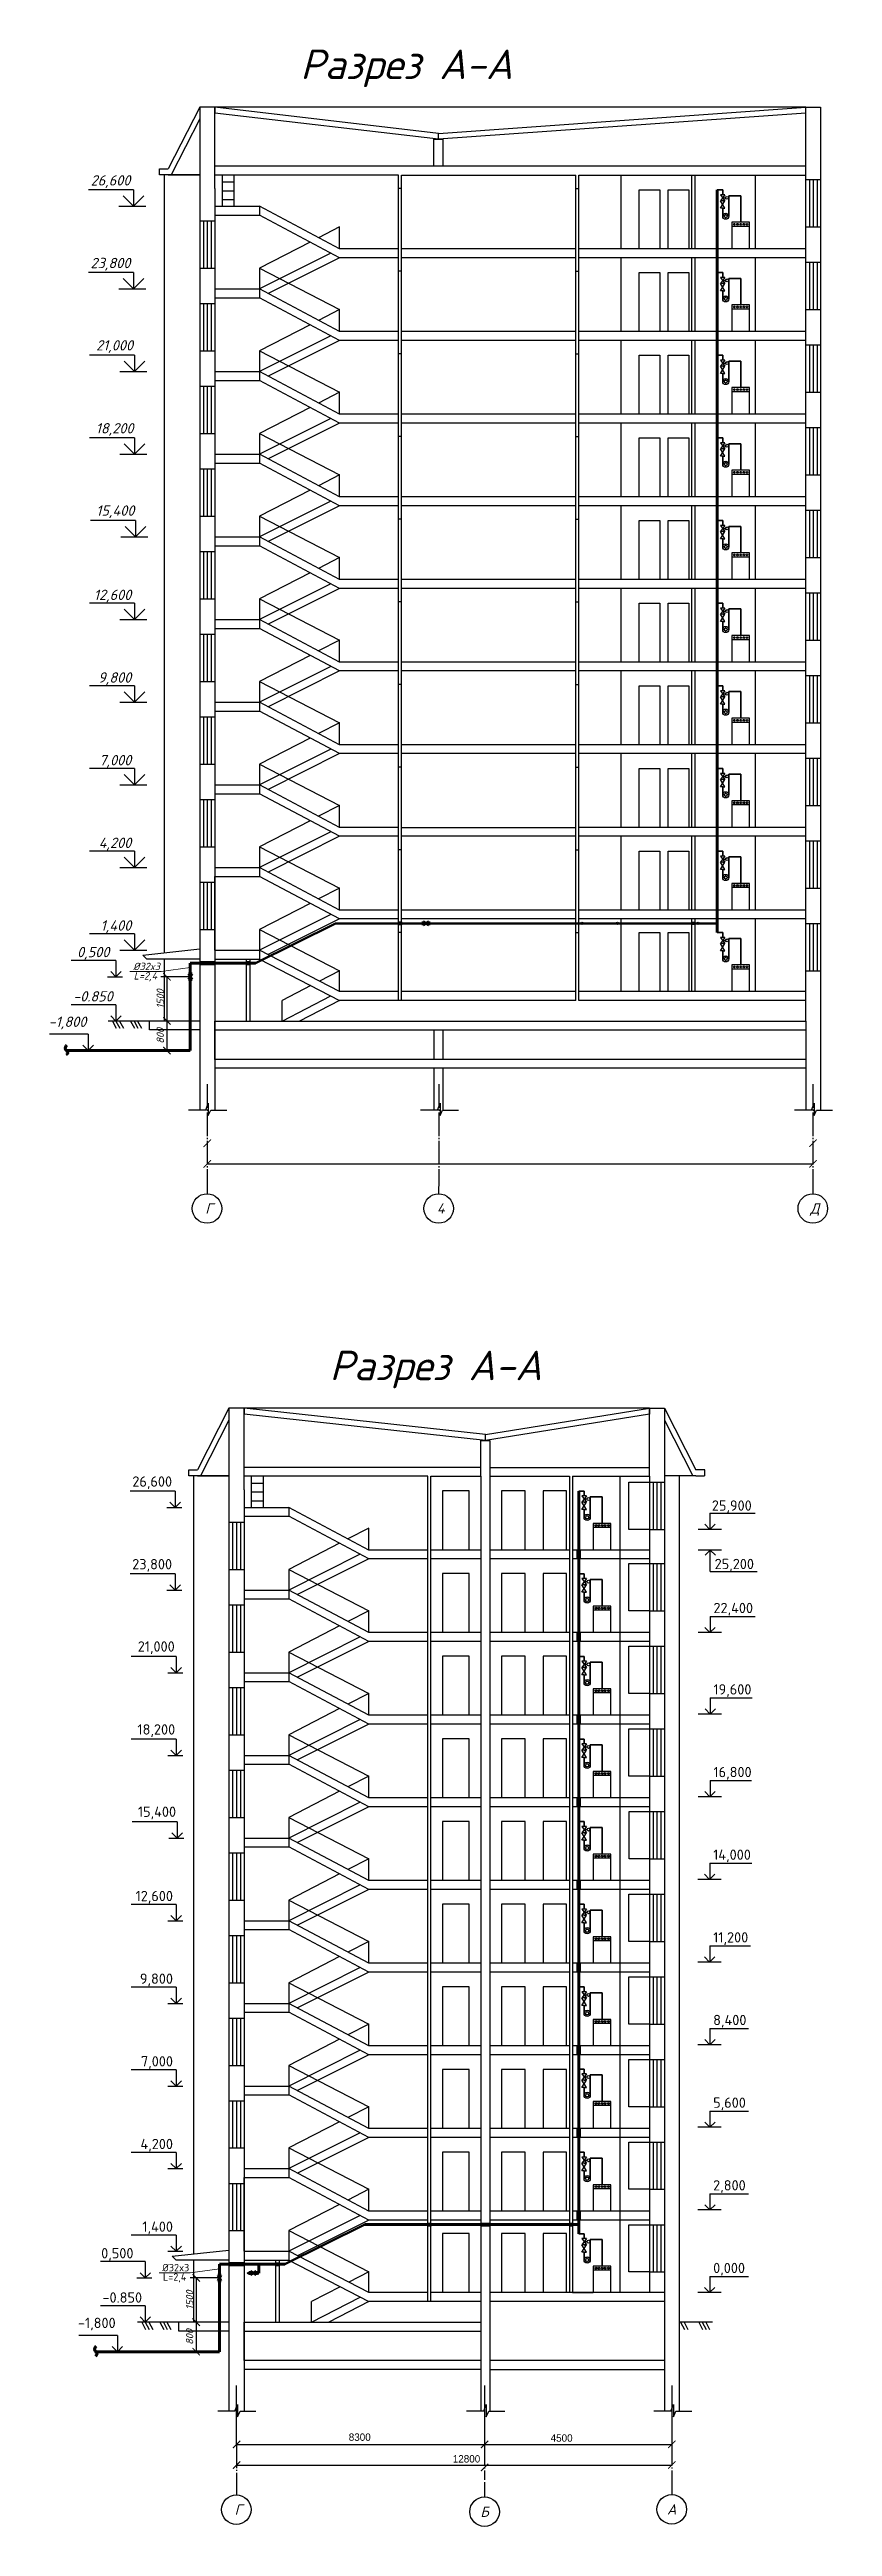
# Model space of a CAD drawing. Header units: millimetres. Extents: x -710977 to 10671, y -929782 to 89628.
# Drawn here: x 1904 to 2169, y 4417 to 5256 of the extents above; entities that cross this region are included whole.
import ezdxf
from ezdxf.enums import TextEntityAlignment as Align

# ---------------------------------------------------------------- set-up
doc = ezdxf.new("R2010")
doc.units = ezdxf.units.MM
doc.header["$LTSCALE"] = 0.4
doc.linetypes.add('ГОСТ 2.303 5', pattern=[24, 20, -1.5, 1, -1.5])
for name, color, linetype, lineweight in [('A-WALL', 113, 'Continuous', 9), ('I-WALL', 2, 'Continuous', 9), ('оборудование', 255, 'Continuous', 60), ('среднегодовой', 255, 'Continuous', 25)]:
    doc.layers.add(name, color=color, linetype=linetype, lineweight=lineweight)
for name, color, linetype in [('VPORTS', 7, 'Continuous'), ('аксонометрия', 84, 'Continuous'), ('кварталыИнфо', 7, 'Continuous'), ('оси', 255, 'Continuous'), ('СхемаГидравлика', 7, 'Continuous')]:
    doc.layers.add(name, color=color, linetype=linetype)
doc.styles.add('Zhenka', font='isocpeur.ttf', dxfattribs={"height": 400})
doc.styles.add('ГОСТ 2.304', font='isocpeui.ttf')
doc.styles.add('размерный', font='isocpeui.ttf')
doc.styles.add('текстовый', font='isocpeui.ttf', dxfattribs={"height": 5})
doc.dimstyles.new('размерный', dxfattribs={"dimtxt": 5, "dimasz": 2.5, "dimexe": 2, "dimexo": 0, "dimgap": 1, "dimtad": 1, "dimtxsty": 'размерный', "dimblk": 'ARCHTICK', "dimcen": 2.5, "dimadec": 0, "dimazin": 0, "dimtfac": 1, "dimtmove": 0, "dimatfit": 2, "dimfxl": 1.25, "dimarcsym": 0})

msp = doc.modelspace()

# ---------------------------------------------------------------- texts
for s, p in [('8300', (2005.04, 4446.146)), ('4500', (2073.384, 4445.846)), ('12800', (2040.255, 4438.797))]:
    msp.add_text(s, height=2.5).set_placement(p)
at = {"color": 7, "lineweight": 25}
for s, insert, char_height, width, attachment_point, style in [('{\\fISOCPEUR|b0|i1|c204|p34;Разрез А-А }', (1988.612, 5256.162), 10, 123.48282, 1, 'текстовый'), ('{\\fISOCPEUR|b0|i1|c0|p34;26,600}', (1931.115, 5213.607), 3.5, 13.14349, 3, 'Zhenka'), ('{\\fISOCPEUR|b0|i1|c0|p34;23,800}', (1931.115, 5185.607), 3.5, 13.14349, 3, 'Zhenka'), ('{\\fISOCPEUR|b0|i1|c0|p34;21,000}', (1932.015, 5157.722), 3.5, 13.14349, 3, 'Zhenka'), ('{\\fISOCPEUR|b0|i1|c0|p34;18,200}', (1932.165, 5129.622), 3.5, 13.14349, 3, 'Zhenka'), ('{\\fISOCPEUR|b0|i1|c0|p34;15,400}', (1932.468, 5101.749), 3.5, 13.14349, 3, 'Zhenka'), ('{\\fISOCPEUR|b0|i1|c0|p34;12,600}', (1931.421, 5073.2), 3.5, 13.14349, 3, 'Zhenka'), ('{\\fISOCPEUR|b0|i1|c0|p34;9,800}', (1931.421, 5045.2), 3.5, 13.14349, 3, 'Zhenka'), ('{\\fISOCPEUR|b0|i1|c0|p34;7,000}', (1931.421, 5017.2), 3.5, 13.14349, 3, 'Zhenka'), ('{\\fISOCPEUR|b0|i1|c0|p34;4,200}', (1931.421, 4989.2), 3.5, 13.14349, 3, 'Zhenka'), ('{\\fISOCPEUR|b0|i1|c0|p34;1,400}', (1931.421, 4961.2), 3.5, 13.14349, 3, 'Zhenka'), ('{\\fISOCPEUR|b0|i1|c0|p34;0,500}', (1924.006, 4952.2), 3.5, 13.14349, 3, 'Zhenka'), ('{\\fISOCPEUR|b0|i1|c0|p34;-0.850}', (1925.154, 4937.2), 3.5, 13.14349, 3, 'Zhenka'), ('{\\fISOCPEUR|b0|i1|c0|p34;-1,800}', (1916.214, 4924.278), 3.5, 13.14349, 9, 'Zhenka'), ('{\\fISOCPEUR|b0|i1|c204|p34;Разрез А-А }', (1998.529, 4815.409), 10, 123.48282, 1, 'текстовый'), ('26,600', (1945.23, 4772.853), 3.5, 13.14349, 3, 'Zhenka'), ('25,900', (2127.954, 4764.709), 3.5, 13.14349, 1, 'Zhenka'), ('23,800', (1945.23, 4744.853), 3.5, 13.14349, 3, 'Zhenka'), ('25,200', (2128.901, 4740.603), 3.5, 13.14349, 7, 'Zhenka'), ('22,400', (2128.5, 4730.013), 3.5, 13.14349, 1, 'Zhenka'), ('21,000', (1946.13, 4716.969), 3.5, 13.14349, 3, 'Zhenka'), ('19,600', (2128.5, 4702.447), 3.5, 13.14349, 1, 'Zhenka'), ('18,200', (1946.28, 4688.868), 3.5, 13.14349, 3, 'Zhenka'), ('16,800', (2128.5, 4674.447), 3.5, 13.14349, 1, 'Zhenka'), ('15,400', (1946.583, 4660.996), 3.5, 13.14349, 3, 'Zhenka'), ('14,000', (2128.397, 4646.447), 3.5, 13.14349, 1, 'Zhenka'), ('12,600', (1945.536, 4632.447), 3.5, 13.14349, 3, 'Zhenka'), ('11,200', (2128.397, 4618.447), 3.5, 13.14349, 1, 'Zhenka'), ('9,800', (1945.536, 4604.447), 3.5, 13.14349, 3, 'Zhenka'), ('8,400', (2128.397, 4590.447), 3.5, 13.14349, 1, 'Zhenka'), ('7,000', (1945.536, 4576.447), 3.5, 13.14349, 3, 'Zhenka'), ('5,600', (2128.397, 4562.447), 3.5, 13.14349, 1, 'Zhenka'), ('4,200', (1945.536, 4548.447), 3.5, 13.14349, 3, 'Zhenka'), ('2,800', (2128.397, 4534.447), 3.5, 13.14349, 1, 'Zhenka'), ('1,400', (1945.536, 4520.447), 3.5, 13.14349, 3, 'Zhenka'), ('0,500', (1932.161, 4511.447), 3.5, 13.14349, 3, 'Zhenka'), ('0,500', (1932.161, 4511.447), 3.5, 13.14349, 3, 'Zhenka'), ('0,000', (2128.397, 4506.447), 3.5, 13.14349, 1, 'Zhenka'), ('-0.850', (1935.071, 4496.447), 3.5, 13.14349, 3, 'Zhenka'), ('-1,800', (1926.132, 4483.525), 3.5, 13.14349, 9, 'Zhenka')]:
    msp.add_mtext(s, dxfattribs=dict(at, insert=insert, char_height=char_height, width=width, attachment_point=attachment_point, style=style))
at = {"color": 7, "lineweight": 20, "char_height": 2.5, "width": 14.94504, "attachment_point": 3, "style": 'Zhenka'}
for s, insert in [('{\\fISOCPEUR|b0|i1|c0|p34;%%C32x3}', (1941.131, 4946.823)), ('{\\fISOCPEUR|b0|i1|c0|p34;L=2,4}', (1940.167, 4943.647)), ('%%C32x3', (1951.048, 4506.07)), ('L=2,4', (1950.084, 4502.894))]:
    msp.add_mtext(s, dxfattribs=dict(at, insert=insert))
at = {"layer": 'оси', "linetype": 'Continuous', "lineweight": 25, "style": 'ГОСТ 2.304'}
for s, p in [('Г', (1957.783, 4863.607)), ('4', (2036.18, 4863.607)), ('Д', (2162.84, 4863.607)), ('Г', (1967.7, 4422.854)), ('Б', (2051.023, 4422.137)), ('А', (2114.384, 4422.934))]:
    msp.add_text(s, height=3.5, dxfattribs=at).set_placement(p, align=Align.MIDDLE_CENTER)

# ---------------------------------------------------------------- blocks, each defined once
blk = doc.blocks.new('_ArchTick')
at = {"color": 0, "linetype": 'ByBlock', "const_width": 0.15}
blk.add_lwpolyline([(-0.5, -0.5), (0.5, 0.5)], dxfattribs=at)
blk = doc.blocks.new('*D21')
at = {"layer": 'Defpoints', "color": 0, "transparency": 16777216}
for p in [(1961.3, 4486.34), (1953.4, 4476.34), (1961.3, 4476.34)]:
    blk.add_point(p, dxfattribs=at)
at = {"layer": 'среднегодовой', "color": 0, "lineweight": -2, "transparency": 16777216}
for p, q in [((1961.3, 4486.34), (1951.4, 4486.34)), ((1953.4, 4486.34), (1953.4, 4476.34)), ((1961.3, 4476.34), (1951.4, 4476.34))]:
    blk.add_line(p, q, dxfattribs=at)
at = {"layer": 'среднегодовой', "color": 0, "lineweight": -2, "transparency": 16777216, "xscale": 2.5, "yscale": 2.5, "zscale": 2.5}
for p, rotation in [((1953.4, 4486.34), 90), ((1953.4, 4476.34), 270)]:
    blk.add_blockref('_ArchTick', p, dxfattribs=dict(at, rotation=rotation))
at = {"layer": 'среднегодовой', "color": 0, "lineweight": 25, "transparency": 16777216, "insert": (1951.15, 4481.34), "char_height": 2.5, "attachment_point": 5, "rotation": 90, "style": 'размерный'}
blk.add_mtext('800', dxfattribs=at)
blk = doc.blocks.new('*D20')
at = {"layer": 'Defpoints', "color": 0, "transparency": 16777216}
for p in [(1961.3, 4501.34), (1953.4, 4486.34), (1961.3, 4486.34)]:
    blk.add_point(p, dxfattribs=at)
at = {"layer": 'среднегодовой', "color": 0, "lineweight": -2, "transparency": 16777216}
for p, q in [((1961.3, 4501.34), (1951.4, 4501.34)), ((1953.4, 4501.34), (1953.4, 4486.34)), ((1961.3, 4486.34), (1951.4, 4486.34))]:
    blk.add_line(p, q, dxfattribs=at)
at = {"layer": 'среднегодовой', "color": 0, "lineweight": -2, "transparency": 16777216, "xscale": 2.5, "yscale": 2.5, "zscale": 2.5}
for p, rotation in [((1953.4, 4501.34), 90), ((1953.4, 4486.34), 270)]:
    blk.add_blockref('_ArchTick', p, dxfattribs=dict(at, rotation=rotation))
at = {"layer": 'среднегодовой', "color": 0, "lineweight": 25, "transparency": 16777216, "insert": (1951.15, 4493.84), "char_height": 2.5, "attachment_point": 5, "rotation": 90, "style": 'размерный'}
blk.add_mtext('1500', dxfattribs=at)
blk = doc.blocks.new('*U15')
at = {"layer": 'VPORTS', "ltscale": 0.2}
for p, q in [((-0.5, -1.5), (-0.5, 1.5)), ((0.5, 1.5), (0.5, -1.5))]:
    blk.add_line(p, q, dxfattribs=at)
blk = doc.blocks.new('*U16')
at = {"layer": 'VPORTS', "color": 0, "linetype": 'ByBlock', "lineweight": -2, "transparency": 16777216}
for p in [(0, 224), (0, 196), (0, 168), (0, 140), (0, 112), (0, 84), (0, 56), (0, 28), (0, 0)]:
    blk.add_blockref('*U15', p, dxfattribs=at)
blk = doc.blocks.new('*D50')
at = {"layer": 'Defpoints', "color": 0, "transparency": 16777216}
for p in [(1951.38, 4927.09), (1943.48, 4917.09), (1951.38, 4917.09)]:
    blk.add_point(p, dxfattribs=at)
at = {"layer": 'среднегодовой', "color": 0, "lineweight": -2, "transparency": 16777216}
for p, q in [((1951.38, 4927.09), (1941.48, 4927.09)), ((1943.48, 4927.09), (1943.48, 4917.09)), ((1951.38, 4917.09), (1941.48, 4917.09))]:
    blk.add_line(p, q, dxfattribs=at)
at = {"layer": 'среднегодовой', "color": 0, "lineweight": -2, "transparency": 16777216, "xscale": 2.5, "yscale": 2.5, "zscale": 2.5}
for p, rotation in [((1943.48, 4927.09), 90), ((1943.48, 4917.09), 270)]:
    blk.add_blockref('_ArchTick', p, dxfattribs=dict(at, rotation=rotation))
at = {"layer": 'среднегодовой', "color": 0, "lineweight": 25, "transparency": 16777216, "insert": (1941.23, 4922.09), "char_height": 2.5, "attachment_point": 5, "rotation": 90, "style": 'размерный'}
blk.add_mtext('{\\fISOCPEUR|b0|i1|c0|p34;800}', dxfattribs=at)
blk = doc.blocks.new('*D49')
at = {"layer": 'Defpoints', "color": 0, "transparency": 16777216}
for p in [(1951.38, 4942.09), (1943.48, 4927.09), (1951.38, 4927.09)]:
    blk.add_point(p, dxfattribs=at)
at = {"layer": 'среднегодовой', "color": 0, "lineweight": -2, "transparency": 16777216}
for p, q in [((1951.38, 4942.09), (1941.48, 4942.09)), ((1943.48, 4942.09), (1943.48, 4927.09)), ((1951.38, 4927.09), (1941.48, 4927.09))]:
    blk.add_line(p, q, dxfattribs=at)
at = {"layer": 'среднегодовой', "color": 0, "lineweight": -2, "transparency": 16777216, "xscale": 2.5, "yscale": 2.5, "zscale": 2.5}
for p, rotation in [((1943.48, 4942.09), 90), ((1943.48, 4927.09), 270)]:
    blk.add_blockref('_ArchTick', p, dxfattribs=dict(at, rotation=rotation))
at = {"layer": 'среднегодовой', "color": 0, "lineweight": 25, "transparency": 16777216, "insert": (1941.23, 4934.59), "char_height": 2.5, "attachment_point": 5, "rotation": 90, "style": 'размерный'}
blk.add_mtext('{\\fISOCPEUR|b0|i1|c0|p34;1500}', dxfattribs=at)
blk = doc.blocks.new('*U47')
at = {"layer": 'кварталыИнфо', "ltscale": 0.12}
for p, q in [((-29.5, 0), (-30.5, 0)), ((29.5, 0), (30.5, 0))]:
    blk.add_line(p, q, dxfattribs=at)
blk = doc.blocks.new('*U48')
at = {"layer": 'кварталыИнфо', "color": 0, "linetype": 'ByBlock', "lineweight": -2, "transparency": 16777216}
for p in [(0, 252), (0, 224), (0, 196), (0, 168), (0, 140), (0, 112), (0, 84), (0, 56), (0, 28), (0, 0)]:
    blk.add_blockref('*U47', p, dxfattribs=at)

# ---------------------------------------------------------------- dimensions: what is measured, and where the dimension line sits
at = {"layer": 'среднегодовой', "color": 7, "lineweight": 25}
for base, p1, p2, text, picture, middle in [((1943.484, 4927.091), (1951.382, 4942.091), (1951.382, 4927.091), '{\\fISOCPEUR|b0|i1|c0|p34;1500}', '*D49', (1943.484, 4934.591)), ((1943.484, 4917.091), (1951.384, 4927.091), (1951.382, 4917.091), '{\\fISOCPEUR|b0|i1|c0|p34;800}', '*D50', (1943.484, 4922.091)), ((1953.402, 4486.338), (1961.3, 4501.338), (1961.3, 4486.338), '1500', '*D20', (1953.402, 4493.838)), ((1953.402, 4476.338), (1961.301, 4486.338), (1961.3, 4476.338), '800', '*D21', (1953.402, 4481.338))]:
    dim = msp.add_linear_dim(base=base, p1=p1, p2=p2, angle=90, text=text, dimstyle='размерный', override={"dimtxt": 2.5}, dxfattribs=at)
    dim.commit()
    dim.dimension.update_dxf_attribs({"geometry": picture, "text_midpoint": middle, "dimtype": 160})

# ---------------------------------------------------------------- hatches: boundary and pattern name
at = {"layer": 'аксонометрия', "lineweight": 25}
for points in [[(2135.878, 5196.982, 1), (2135.278, 5196.982, 1)], [(2136.95, 5196.982, 1), (2136.35, 5196.982, 1)], [(2138.022, 5196.982, 1), (2137.422, 5196.982, 1)], [(2139.094, 5196.982, 1), (2138.494, 5196.982, 1)], [(2140.166, 5196.982, 1), (2139.566, 5196.982, 1)], [(2135.878, 5168.982, 1), (2135.278, 5168.982, 1)], [(2136.95, 5168.982, 1), (2136.35, 5168.982, 1)], [(2138.022, 5168.982, 1), (2137.422, 5168.982, 1)], [(2139.094, 5168.982, 1), (2138.494, 5168.982, 1)], [(2140.166, 5168.982, 1), (2139.566, 5168.982, 1)], [(2135.878, 5140.982, 1), (2135.278, 5140.982, 1)], [(2136.95, 5140.982, 1), (2136.35, 5140.982, 1)], [(2138.022, 5140.982, 1), (2137.422, 5140.982, 1)], [(2139.094, 5140.982, 1), (2138.494, 5140.982, 1)], [(2140.166, 5140.982, 1), (2139.566, 5140.982, 1)], [(2135.878, 5112.982, 1), (2135.278, 5112.982, 1)], [(2136.95, 5112.982, 1), (2136.35, 5112.982, 1)], [(2138.022, 5112.982, 1), (2137.422, 5112.982, 1)], [(2139.094, 5112.982, 1), (2138.494, 5112.982, 1)], [(2140.166, 5112.982, 1), (2139.566, 5112.982, 1)], [(2135.878, 5084.982, 1), (2135.278, 5084.982, 1)], [(2136.95, 5084.982, 1), (2136.35, 5084.982, 1)], [(2138.022, 5084.982, 1), (2137.422, 5084.982, 1)], [(2139.094, 5084.982, 1), (2138.494, 5084.982, 1)], [(2140.166, 5084.982, 1), (2139.566, 5084.982, 1)], [(2135.878, 5056.982, 1), (2135.278, 5056.982, 1)], [(2136.95, 5056.982, 1), (2136.35, 5056.982, 1)], [(2138.022, 5056.982, 1), (2137.422, 5056.982, 1)], [(2139.094, 5056.982, 1), (2138.494, 5056.982, 1)], [(2140.166, 5056.982, 1), (2139.566, 5056.982, 1)], [(2135.878, 5028.982, 1), (2135.278, 5028.982, 1)], [(2136.95, 5028.982, 1), (2136.35, 5028.982, 1)], [(2138.022, 5028.982, 1), (2137.422, 5028.982, 1)], [(2139.094, 5028.982, 1), (2138.494, 5028.982, 1)], [(2140.166, 5028.982, 1), (2139.566, 5028.982, 1)], [(2135.878, 5000.982, 1), (2135.278, 5000.982, 1)], [(2136.95, 5000.982, 1), (2136.35, 5000.982, 1)], [(2138.022, 5000.982, 1), (2137.422, 5000.982, 1)], [(2139.094, 5000.982, 1), (2138.494, 5000.982, 1)], [(2140.166, 5000.982, 1), (2139.566, 5000.982, 1)], [(2135.878, 4972.982, 1), (2135.278, 4972.982, 1)], [(2136.95, 4972.982, 1), (2136.35, 4972.982, 1)], [(2138.022, 4972.982, 1), (2137.422, 4972.982, 1)], [(2139.094, 4972.982, 1), (2138.494, 4972.982, 1)], [(2140.166, 4972.982, 1), (2139.566, 4972.982, 1)], [(2135.878, 4945.416, 1), (2135.278, 4945.416, 1)], [(2136.95, 4945.416, 1), (2136.35, 4945.416, 1)], [(2138.022, 4945.416, 1), (2137.422, 4945.416, 1)], [(2139.094, 4945.416, 1), (2138.494, 4945.416, 1)], [(2140.166, 4945.416, 1), (2139.566, 4945.416, 1)], [(2088.956, 4756.229, 1), (2088.356, 4756.229, 1)], [(2090.028, 4756.229, 1), (2089.428, 4756.229, 1)], [(2091.1, 4756.229, 1), (2090.5, 4756.229, 1)], [(2092.172, 4756.229, 1), (2091.572, 4756.229, 1)], [(2093.244, 4756.229, 1), (2092.644, 4756.229, 1)], [(2088.956, 4728.229, 1), (2088.356, 4728.229, 1)], [(2090.028, 4728.229, 1), (2089.428, 4728.229, 1)], [(2091.1, 4728.229, 1), (2090.5, 4728.229, 1)], [(2092.172, 4728.229, 1), (2091.572, 4728.229, 1)], [(2093.244, 4728.229, 1), (2092.644, 4728.229, 1)], [(2088.956, 4700.229, 1), (2088.356, 4700.229, 1)], [(2090.028, 4700.229, 1), (2089.428, 4700.229, 1)], [(2091.1, 4700.229, 1), (2090.5, 4700.229, 1)], [(2092.172, 4700.229, 1), (2091.572, 4700.229, 1)], [(2093.244, 4700.229, 1), (2092.644, 4700.229, 1)], [(2088.956, 4672.229, 1), (2088.356, 4672.229, 1)], [(2090.028, 4672.229, 1), (2089.428, 4672.229, 1)], [(2091.1, 4672.229, 1), (2090.5, 4672.229, 1)], [(2092.172, 4672.229, 1), (2091.572, 4672.229, 1)], [(2093.244, 4672.229, 1), (2092.644, 4672.229, 1)], [(2088.956, 4644.229, 1), (2088.356, 4644.229, 1)], [(2090.028, 4644.229, 1), (2089.428, 4644.229, 1)], [(2091.1, 4644.229, 1), (2090.5, 4644.229, 1)], [(2092.172, 4644.229, 1), (2091.572, 4644.229, 1)], [(2093.244, 4644.229, 1), (2092.644, 4644.229, 1)], [(2088.956, 4616.229, 1), (2088.356, 4616.229, 1)], [(2090.028, 4616.229, 1), (2089.428, 4616.229, 1)], [(2091.1, 4616.229, 1), (2090.5, 4616.229, 1)], [(2092.172, 4616.229, 1), (2091.572, 4616.229, 1)], [(2093.244, 4616.229, 1), (2092.644, 4616.229, 1)], [(2088.956, 4588.229, 1), (2088.356, 4588.229, 1)], [(2090.028, 4588.229, 1), (2089.428, 4588.229, 1)], [(2091.1, 4588.229, 1), (2090.5, 4588.229, 1)], [(2092.172, 4588.229, 1), (2091.572, 4588.229, 1)], [(2093.244, 4588.229, 1), (2092.644, 4588.229, 1)], [(2088.956, 4560.44, 1), (2088.356, 4560.44, 1)], [(2090.028, 4560.44, 1), (2089.428, 4560.44, 1)], [(2091.1, 4560.44, 1), (2090.5, 4560.44, 1)], [(2092.172, 4560.44, 1), (2091.572, 4560.44, 1)], [(2093.244, 4560.44, 1), (2092.644, 4560.44, 1)], [(2088.956, 4532.229, 1), (2088.356, 4532.229, 1)], [(2090.028, 4532.229, 1), (2089.428, 4532.229, 1)], [(2091.1, 4532.229, 1), (2090.5, 4532.229, 1)], [(2092.172, 4532.229, 1), (2091.572, 4532.229, 1)], [(2093.244, 4532.229, 1), (2092.644, 4532.229, 1)], [(2088.956, 4504.663, 1), (2088.356, 4504.663, 1)], [(2090.028, 4504.663, 1), (2089.428, 4504.663, 1)], [(2091.1, 4504.663, 1), (2090.5, 4504.663, 1)], [(2092.172, 4504.663, 1), (2091.572, 4504.663, 1)], [(2093.244, 4504.663, 1), (2092.644, 4504.663, 1)]]:
    msp.add_hatch(color=7, dxfattribs=at).paths.add_polyline_path(points)
at = {"layer": 'оборудование', "lineweight": 60}
h = msp.add_hatch(color=7, dxfattribs=at)
edge = h.paths.add_edge_path()
edge.add_line((1970.852, 4502.577), (1970.481, 4502.82))
edge.add_arc((1970.852, 4502.97), 0.4, 180, 202.041722, ccw=False)
edge.add_arc((1970.852, 4502.97), 0.4, 90, 180, ccw=False)
edge.add_line((1970.852, 4503.37), (1970.852, 4502.577))
edge = h.paths.add_edge_path()
edge.add_arc((1970.852, 4502.97), 0.4, -157.958278, 0, ccw=False)
edge.add_line((1970.481, 4502.82), (1970.852, 4502.577))
edge.add_line((1970.852, 4502.577), (1971.252, 4502.97))
edge = h.paths.add_edge_path()
edge.add_line((1971.252, 4502.97), (1970.852, 4502.577))
edge.add_line((1970.852, 4502.577), (1970.852, 4503.37))
edge.add_arc((1970.852, 4502.97), 0.4, 0, 90, ccw=False)
at = {"layer": 'СхемаГидравлика'}
h = msp.add_hatch(color=256, dxfattribs=at)
h.dxf.hatch_style = 1
edge = h.paths.add_edge_path()
edge.add_arc((2083.964, 4960.157), 0.391, 0, 360)
h = msp.add_hatch(color=256, dxfattribs=at)
h.dxf.hatch_style = 1
edge = h.paths.add_edge_path()
edge.add_arc((2096.003, 4960.157), 0.391, 0, 360)
h = msp.add_hatch(color=256, dxfattribs=at)
h.dxf.hatch_style = 1
edge = h.paths.add_edge_path()
edge.add_arc((2123.271, 4960.157), 0.391, 0, 360)

# ---------------------------------------------------------------- linework, layer by layer
at = {"color": 7, "lineweight": 25}
for p, q in [((2035.382, 5225.76), (1959.682, 5234.657)), ((1962.245, 5203.091), (1962.245, 5213.657)), ((1966.245, 5211.236), (1962.245, 5211.236)), ((1966.245, 5203.091), (1966.245, 5213.657)), ((2159.722, 5212.091), (2164.722, 5212.091)), ((2160.961, 5212.091), (2160.961, 5196.091)), ((2162.272, 5212.091), (2162.272, 5196.091)), ((2163.583, 5212.091), (2163.583, 5196.091)), ((1932.173, 5208.594), (1916.982, 5208.594)), ((1927.258, 5203.091), (1936.37, 5203.091)), ((1932.173, 5208.594), (1932.173, 5203.091)), ((1966.245, 5208.236), (1962.245, 5208.236)), ((1966.245, 5205.236), (1962.245, 5205.236)), ((1954.582, 5198.091), (1959.682, 5198.091)), ((1955.821, 5198.091), (1955.821, 5182.091)), ((1957.132, 5198.091), (1957.132, 5182.091)), ((1958.443, 5198.091), (1958.443, 5182.091)), ((2159.722, 5196.091), (2164.722, 5196.091)), ((1932.173, 5180.594), (1916.982, 5180.594)), ((1932.173, 5180.594), (1932.173, 5175.091)), ((1954.582, 5182.091), (1959.682, 5182.091)), ((2159.722, 5184.091), (2164.722, 5184.091)), ((2160.961, 5184.091), (2160.961, 5168.091)), ((2162.272, 5184.091), (2162.272, 5168.091)), ((2163.583, 5184.091), (2163.583, 5168.091)), ((1927.258, 5175.091), (1936.37, 5175.091)), ((1954.582, 5170.091), (1959.682, 5170.091)), ((1955.821, 5170.091), (1955.821, 5154.091)), ((1957.132, 5170.091), (1957.132, 5154.091)), ((1958.443, 5170.091), (1958.443, 5154.091)), ((2159.722, 5168.091), (2164.722, 5168.091)), ((1932.512, 5152.594), (1917.322, 5152.594)), ((1932.512, 5152.594), (1932.512, 5147.091)), ((1954.582, 5154.091), (1959.682, 5154.091)), ((2159.722, 5156.091), (2164.722, 5156.091)), ((2160.961, 5156.091), (2160.961, 5140.091)), ((2162.272, 5156.091), (2162.272, 5140.091)), ((2163.583, 5156.091), (2163.583, 5140.091)), ((1927.598, 5147.091), (1936.71, 5147.091)), ((1954.582, 5142.091), (1959.682, 5142.091)), ((1955.821, 5142.091), (1955.821, 5126.091)), ((1957.132, 5142.091), (1957.132, 5126.091)), ((1958.443, 5142.091), (1958.443, 5126.091)), ((2159.722, 5140.091), (2164.722, 5140.091)), ((2159.722, 5128.091), (2164.722, 5128.091)), ((2160.961, 5128.091), (2160.961, 5112.091)), ((2162.272, 5128.091), (2162.272, 5112.091)), ((2163.583, 5128.091), (2163.583, 5112.091)), ((1932.512, 5124.594), (1917.322, 5124.594)), ((1927.598, 5119.091), (1936.71, 5119.091)), ((1932.512, 5124.594), (1932.512, 5119.091)), ((1954.582, 5126.091), (1959.682, 5126.091)), ((1954.582, 5114.091), (1959.682, 5114.091)), ((1954.582, 5114.091), (1959.682, 5114.091)), ((1955.821, 5114.091), (1955.821, 5098.091)), ((1957.132, 5114.091), (1957.132, 5098.091)), ((1958.443, 5114.091), (1958.443, 5098.091)), ((2159.722, 5112.091), (2164.722, 5112.091)), ((1932.852, 5096.594), (1917.661, 5096.594)), ((1932.852, 5096.594), (1932.852, 5091.091)), ((1954.582, 5098.091), (1959.682, 5098.091)), ((2159.722, 5100.091), (2164.722, 5100.091)), ((2160.961, 5100.091), (2160.961, 5084.091)), ((2162.272, 5100.091), (2162.272, 5084.091)), ((2163.583, 5100.091), (2163.583, 5084.091)), ((1927.937, 5091.091), (1937.049, 5091.091)), ((1954.582, 5086.091), (1959.682, 5086.091)), ((1955.821, 5086.091), (1955.821, 5070.091)), ((1957.132, 5086.091), (1957.132, 5070.091)), ((1958.443, 5086.091), (1958.443, 5070.091)), ((2159.722, 5084.091), (2164.722, 5084.091)), ((1932.512, 5068.594), (1917.322, 5068.594)), ((1932.512, 5068.594), (1932.512, 5063.091)), ((1954.582, 5070.091), (1959.682, 5070.091)), ((2159.722, 5072.091), (2164.722, 5072.091)), ((2160.961, 5072.091), (2160.961, 5056.091)), ((2162.272, 5072.091), (2162.272, 5056.091)), ((2163.583, 5072.091), (2163.583, 5056.091)), ((1927.598, 5063.091), (1936.71, 5063.091)), ((1954.582, 5058.091), (1959.682, 5058.091)), ((1955.821, 5058.091), (1955.821, 5042.091)), ((1957.132, 5058.091), (1957.132, 5042.091)), ((1958.443, 5058.091), (1958.443, 5042.091)), ((2159.722, 5056.091), (2164.722, 5056.091)), ((2159.722, 5044.091), (2164.722, 5044.091)), ((2160.961, 5044.091), (2160.961, 5028.091)), ((2162.272, 5044.091), (2162.272, 5028.091)), ((2163.583, 5044.091), (2163.583, 5028.091)), ((1932.512, 5040.594), (1917.322, 5040.594)), ((1927.598, 5035.091), (1936.71, 5035.091)), ((1932.512, 5040.594), (1932.512, 5035.091)), ((1954.582, 5042.091), (1959.682, 5042.091)), ((1954.582, 5030.091), (1959.682, 5030.091)), ((1955.821, 5030.091), (1955.821, 5014.091)), ((1957.132, 5030.091), (1957.132, 5014.091)), ((1958.443, 5030.091), (1958.443, 5014.091)), ((2159.722, 5028.091), (2164.722, 5028.091)), ((1932.512, 5012.594), (1917.322, 5012.594)), ((1932.512, 5012.594), (1932.512, 5007.091)), ((1954.582, 5014.091), (1959.682, 5014.091)), ((2159.722, 5016.091), (2164.722, 5016.091)), ((2160.961, 5016.091), (2160.961, 5000.091)), ((2162.272, 5016.091), (2162.272, 5000.091)), ((2163.583, 5016.091), (2163.583, 5000.091)), ((1927.598, 5007.091), (1936.71, 5007.091)), ((1954.582, 5002.091), (1959.682, 5002.091)), ((1955.821, 5002.091), (1955.821, 4986.091)), ((1957.132, 5002.091), (1957.132, 4986.091)), ((1958.443, 5002.091), (1958.443, 4986.091)), ((2159.722, 5000.091), (2164.722, 5000.091)), ((1932.512, 4984.594), (1917.322, 4984.594)), ((1932.512, 4984.594), (1932.512, 4979.091)), ((1954.582, 4986.091), (1959.682, 4986.091)), ((2159.722, 4988.091), (2164.722, 4988.091)), ((2160.961, 4988.091), (2160.961, 4972.091)), ((2162.272, 4988.091), (2162.272, 4972.091)), ((2163.583, 4988.091), (2163.583, 4972.091)), ((1927.598, 4979.091), (1936.71, 4979.091)), ((1954.582, 4974.091), (1959.682, 4974.091)), ((1955.821, 4974.091), (1955.821, 4958.091)), ((1957.132, 4974.091), (1957.132, 4958.091)), ((1958.443, 4974.091), (1958.443, 4958.091)), ((2159.722, 4972.091), (2164.722, 4972.091)), ((2159.722, 4960.091), (2164.722, 4960.091)), ((2160.961, 4960.091), (2160.961, 4944.091)), ((2162.272, 4960.091), (2162.272, 4944.091)), ((2163.583, 4960.091), (2163.583, 4944.091)), ((1932.512, 4956.594), (1917.322, 4956.594)), ((1927.598, 4951.091), (1936.71, 4951.091)), ((1932.512, 4956.594), (1932.512, 4951.091)), ((1932.512, 4956.594), (1932.512, 4951.091)), ((1935.296, 4949.452), (1954.582, 4951.526)), ((1954.582, 4958.091), (1959.682, 4958.091)), ((1926.245, 4947.594), (1911.055, 4947.594)), ((1926.245, 4947.594), (1911.055, 4947.594)), ((1923.362, 4942.091), (1928.449, 4942.091)), ((1923.362, 4942.091), (1928.449, 4942.091)), ((1926.245, 4947.594), (1926.245, 4942.091)), ((1926.245, 4947.594), (1926.245, 4942.091)), ((1936.658, 4948.091), (1935.296, 4949.452)), ((1954.582, 4948.091), (1936.658, 4948.091)), ((2159.722, 4944.091), (2164.722, 4944.091)), ((1926.245, 4932.594), (1911.055, 4932.594)), ((1925.045, 4927.091), (1926.355, 4924.614)), ((1926.245, 4932.594), (1926.245, 4927.091)), ((1926.245, 4927.091), (1927.555, 4924.614)), ((1927.445, 4927.091), (1928.755, 4924.614)), ((1931.18, 4927.091), (1932.49, 4924.614)), ((1932.38, 4927.091), (1933.69, 4924.614)), ((1933.58, 4927.091), (1934.89, 4924.614)), ((1916.811, 4922.594), (1903.759, 4922.594)), ((1916.811, 4922.594), (1916.811, 4917.091)), ((1956.61, 4896.915), (1950.828, 4896.915)), ((1956.61, 4896.915), (1957.497, 4899.242)), ((1957.497, 4899.242), (1957.497, 4895.079)), ((1957.497, 4895.079), (1958.31, 4896.915)), ((1958.31, 4896.915), (1963.721, 4896.915)), ((2035.107, 4896.915), (2029.326, 4896.915)), ((2035.107, 4896.915), (2035.994, 4899.242)), ((2035.994, 4899.242), (2035.994, 4895.079)), ((2035.994, 4895.079), (2036.807, 4896.915)), ((2036.807, 4896.915), (2042.218, 4896.915)), ((2161.668, 4896.915), (2155.886, 4896.915)), ((2161.668, 4896.915), (2162.554, 4899.242)), ((2162.554, 4899.242), (2162.554, 4895.079)), ((2162.554, 4895.079), (2163.367, 4896.915)), ((2163.367, 4896.915), (2168.778, 4896.915)), ((2051.3, 4785.007), (1969.6, 4793.903)), ((1946.288, 4767.841), (1931.097, 4767.841)), ((1946.288, 4767.841), (1946.288, 4762.338)), ((1972.163, 4762.338), (1972.163, 4772.903)), ((1976.163, 4770.483), (1972.163, 4770.483)), ((1976.163, 4767.483), (1972.163, 4767.483)), ((1976.163, 4762.338), (1976.163, 4772.903)), ((2106.8, 4770.903), (2111.9, 4770.903)), ((2106.8, 4770.903), (2111.9, 4770.903)), ((2108.039, 4770.903), (2108.039, 4754.903)), ((2109.35, 4770.903), (2109.35, 4754.903)), ((2110.661, 4770.903), (2110.661, 4754.903)), ((1943.405, 4762.338), (1948.492, 4762.338)), ((1964.5, 4757.338), (1969.6, 4757.338)), ((1965.739, 4757.338), (1965.739, 4741.338)), ((1967.05, 4757.338), (1967.05, 4741.338)), ((1968.361, 4757.338), (1968.361, 4741.338)), ((1976.163, 4764.483), (1972.163, 4764.483)), ((2127.306, 4760.407), (2142.623, 4760.407)), ((2127.306, 4760.407), (2127.306, 4754.903)), ((2106.8, 4754.903), (2111.9, 4754.903)), ((2131.25, 4754.903), (2123.362, 4754.903)), ((1964.5, 4741.338), (1969.6, 4741.338)), ((2106.8, 4743.338), (2111.9, 4743.338)), ((2106.8, 4743.338), (2111.9, 4743.338)), ((2108.039, 4743.338), (2108.039, 4727.338)), ((2109.35, 4743.338), (2109.35, 4727.338)), ((2110.661, 4743.338), (2110.661, 4727.338)), ((2131.25, 4747.903), (2123.362, 4747.903)), ((2127.408, 4740.603), (2127.408, 4747.903)), ((2127.408, 4740.603), (2143.349, 4740.603)), ((1946.288, 4739.841), (1931.097, 4739.841)), ((1943.405, 4734.338), (1948.492, 4734.338)), ((1946.288, 4739.841), (1946.288, 4734.338)), ((1964.5, 4729.338), (1969.6, 4729.338)), ((1965.739, 4729.338), (1965.739, 4713.338)), ((1967.05, 4729.338), (1967.05, 4713.338)), ((1968.361, 4729.338), (1968.361, 4713.338)), ((2106.8, 4727.338), (2111.9, 4727.338)), ((2127.408, 4725.407), (2142.623, 4725.407)), ((2127.408, 4725.407), (2127.408, 4719.903)), ((2131.25, 4719.903), (2123.362, 4719.903)), ((1946.627, 4711.841), (1931.437, 4711.841)), ((1946.627, 4711.841), (1946.627, 4706.338)), ((1964.5, 4713.338), (1969.6, 4713.338)), ((2106.8, 4715.338), (2111.9, 4715.338)), ((2108.039, 4715.338), (2108.039, 4699.338)), ((2109.35, 4715.338), (2109.35, 4699.338)), ((2110.661, 4715.338), (2110.661, 4699.338)), ((1943.744, 4706.338), (1948.831, 4706.338)), ((1964.5, 4701.338), (1969.6, 4701.338)), ((1965.739, 4701.338), (1965.739, 4685.338)), ((1967.05, 4701.338), (1967.05, 4685.338)), ((1968.361, 4701.338), (1968.361, 4685.338)), ((2106.8, 4699.338), (2111.9, 4699.338)), ((2131.25, 4692.338), (2123.362, 4692.338)), ((2127.408, 4697.841), (2141.636, 4697.841)), ((2127.408, 4697.841), (2127.408, 4692.338)), ((1946.627, 4683.841), (1931.437, 4683.841)), ((1946.627, 4683.841), (1946.627, 4678.338)), ((1964.5, 4685.338), (1969.6, 4685.338)), ((2106.8, 4687.338), (2111.9, 4687.338)), ((2108.039, 4687.338), (2108.039, 4671.338)), ((2109.35, 4687.338), (2109.35, 4671.338)), ((2110.661, 4687.338), (2110.661, 4671.338)), ((1943.744, 4678.338), (1948.831, 4678.338)), ((1964.5, 4673.338), (1969.6, 4673.338)), ((1964.5, 4673.338), (1969.6, 4673.338)), ((1965.739, 4673.338), (1965.739, 4657.338)), ((1967.05, 4673.338), (1967.05, 4657.338)), ((1968.361, 4673.338), (1968.361, 4657.338)), ((2106.8, 4671.338), (2111.9, 4671.338)), ((2127.408, 4669.841), (2141.407, 4669.841)), ((2127.408, 4669.841), (2127.408, 4664.338)), ((1964.5, 4657.338), (1969.6, 4657.338)), ((2106.8, 4659.338), (2111.9, 4659.338)), ((2108.039, 4659.338), (2108.039, 4643.338)), ((2109.35, 4659.338), (2109.35, 4643.338)), ((2110.661, 4659.338), (2110.661, 4643.338)), ((2131.25, 4664.338), (2123.362, 4664.338)), ((1946.967, 4655.841), (1931.776, 4655.841)), ((1944.083, 4650.338), (1949.171, 4650.338)), ((1946.967, 4655.841), (1946.967, 4650.338)), ((1964.5, 4645.338), (1969.6, 4645.338)), ((1965.739, 4645.338), (1965.739, 4629.338)), ((1967.05, 4645.338), (1967.05, 4629.338)), ((1968.361, 4645.338), (1968.361, 4629.338)), ((2106.8, 4643.338), (2111.9, 4643.338)), ((2127.306, 4641.841), (2141.541, 4641.841)), ((2127.306, 4641.841), (2127.306, 4636.338)), ((2131.147, 4636.338), (2123.259, 4636.338)), ((1946.627, 4627.841), (1931.437, 4627.841)), ((1946.627, 4627.841), (1946.627, 4622.338)), ((1964.5, 4629.338), (1969.6, 4629.338)), ((2106.8, 4631.338), (2111.9, 4631.338)), ((2108.039, 4631.338), (2108.039, 4615.338)), ((2109.35, 4631.338), (2109.35, 4615.338)), ((2110.661, 4631.338), (2110.661, 4615.338)), ((1943.744, 4622.338), (1948.831, 4622.338)), ((1964.5, 4617.338), (1969.6, 4617.338)), ((1965.739, 4617.338), (1965.739, 4601.338)), ((1967.05, 4617.338), (1967.05, 4601.338)), ((1968.361, 4617.338), (1968.361, 4601.338)), ((2106.8, 4615.338), (2111.9, 4615.338)), ((2131.147, 4608.338), (2123.259, 4608.338)), ((2127.306, 4613.841), (2141.037, 4613.841)), ((2127.306, 4613.841), (2127.306, 4608.338)), ((1946.627, 4599.841), (1931.437, 4599.841)), ((1946.627, 4599.841), (1946.627, 4594.338)), ((1964.5, 4601.338), (1969.6, 4601.338)), ((2106.8, 4603.338), (2111.9, 4603.338)), ((2108.039, 4603.338), (2108.039, 4587.338)), ((2109.35, 4603.338), (2109.35, 4587.338)), ((2110.661, 4603.338), (2110.661, 4587.338)), ((1943.744, 4594.338), (1948.831, 4594.338)), ((1964.5, 4589.338), (1969.6, 4589.338)), ((1965.739, 4589.338), (1965.739, 4573.338)), ((1967.05, 4589.338), (1967.05, 4573.338)), ((1968.361, 4589.338), (1968.361, 4573.338)), ((2106.8, 4587.338), (2111.9, 4587.338)), ((2127.306, 4585.841), (2140.358, 4585.841)), ((2127.306, 4585.841), (2127.306, 4580.338)), ((1964.5, 4573.338), (1969.6, 4573.338)), ((2106.8, 4575.338), (2111.9, 4575.338)), ((2108.039, 4575.338), (2108.039, 4559.338)), ((2109.35, 4575.338), (2109.35, 4559.338)), ((2110.661, 4575.338), (2110.661, 4559.338)), ((2131.147, 4580.338), (2123.259, 4580.338)), ((1946.627, 4571.841), (1931.437, 4571.841)), ((1943.744, 4566.338), (1948.831, 4566.338)), ((1946.627, 4571.841), (1946.627, 4566.338)), ((1964.5, 4561.338), (1969.6, 4561.338)), ((1965.739, 4561.338), (1965.739, 4545.338)), ((1967.05, 4561.338), (1967.05, 4545.338)), ((1968.361, 4561.338), (1968.361, 4545.338)), ((2106.8, 4559.338), (2111.9, 4559.338)), ((2127.306, 4557.841), (2140.358, 4557.841)), ((2127.306, 4557.841), (2127.306, 4552.338)), ((2131.147, 4552.338), (2123.259, 4552.338)), ((1946.627, 4543.841), (1931.437, 4543.841)), ((1946.627, 4543.841), (1946.627, 4538.338)), ((1964.5, 4545.338), (1969.6, 4545.338)), ((2106.8, 4547.338), (2111.9, 4547.338)), ((2108.039, 4547.338), (2108.039, 4531.338)), ((2109.35, 4547.338), (2109.35, 4531.338)), ((2110.661, 4547.338), (2110.661, 4531.338)), ((1943.744, 4538.338), (1948.831, 4538.338)), ((1964.5, 4533.338), (1969.6, 4533.338)), ((1965.739, 4533.338), (1965.739, 4517.338)), ((1967.05, 4533.338), (1967.05, 4517.338)), ((1968.361, 4533.338), (1968.361, 4517.338)), ((2106.8, 4531.338), (2111.9, 4531.338)), ((2131.147, 4524.338), (2123.259, 4524.338)), ((2127.306, 4529.841), (2140.358, 4529.841)), ((2127.306, 4529.841), (2127.306, 4524.338)), ((1946.627, 4515.841), (1931.437, 4515.841)), ((1946.627, 4515.841), (1946.627, 4510.338)), ((1946.627, 4515.841), (1946.627, 4510.338)), ((1964.5, 4517.338), (1969.6, 4517.338)), ((2106.8, 4519.338), (2111.9, 4519.338)), ((2108.039, 4519.338), (2108.039, 4503.338)), ((2109.35, 4519.338), (2109.35, 4503.338)), ((2110.661, 4519.338), (2110.661, 4503.338)), ((1936.163, 4506.841), (1920.972, 4506.841)), ((1936.163, 4506.841), (1920.972, 4506.841)), ((1936.163, 4506.841), (1936.163, 4501.338)), ((1936.163, 4506.841), (1936.163, 4501.338)), ((1943.744, 4510.338), (1948.831, 4510.338)), ((1945.214, 4508.699), (1964.5, 4510.773)), ((1946.575, 4507.338), (1945.214, 4508.699)), ((1964.5, 4507.338), (1946.575, 4507.338)), ((1933.279, 4501.338), (1938.367, 4501.338)), ((1933.279, 4501.338), (1938.367, 4501.338)), ((2106.8, 4503.338), (2111.9, 4503.338)), ((2127.306, 4501.841), (2140.358, 4501.841)), ((2127.306, 4501.841), (2127.306, 4496.338)), ((1936.163, 4491.841), (1920.972, 4491.841)), ((1936.163, 4491.841), (1936.163, 4486.338)), ((2131.147, 4496.338), (2123.259, 4496.338)), ((1926.728, 4481.841), (1913.676, 4481.841)), ((1926.728, 4481.841), (1926.728, 4476.338)), ((1934.963, 4486.338), (1936.272, 4483.861)), ((1936.163, 4486.338), (1937.472, 4483.861)), ((1937.363, 4486.338), (1938.672, 4483.861)), ((1941.098, 4486.338), (1942.407, 4483.861)), ((1942.298, 4486.338), (1943.607, 4483.861)), ((1943.498, 4486.338), (1944.807, 4483.861)), ((2128.205, 4486.338), (2116.9, 4486.338)), ((2117.363, 4486.338), (2118.672, 4483.861)), ((2118.563, 4486.338), (2119.872, 4483.861)), ((2123.498, 4486.338), (2124.807, 4483.861)), ((2124.698, 4486.338), (2126.007, 4483.861)), ((2125.898, 4486.338), (2127.207, 4483.861)), ((1966.528, 4456.162), (1960.746, 4456.162)), ((1966.528, 4456.162), (1967.414, 4458.489)), ((1967.414, 4458.489), (1967.414, 4454.326)), ((1967.414, 4454.326), (1968.227, 4456.162)), ((1968.227, 4456.162), (1973.638, 4456.162)), ((2050.72, 4456.162), (2044.938, 4456.162)), ((2050.72, 4456.162), (2051.606, 4458.489)), ((2051.606, 4458.489), (2051.606, 4454.326)), ((2051.606, 4454.326), (2052.419, 4456.162)), ((2052.419, 4456.162), (2057.83, 4456.162)), ((2114.099, 4456.162), (2108.317, 4456.162)), ((2114.099, 4456.162), (2114.986, 4458.489)), ((2114.986, 4458.489), (2114.986, 4454.326)), ((2114.986, 4454.326), (2115.799, 4456.162)), ((2115.799, 4456.162), (2121.21, 4456.162))]:
    msp.add_line(p, q, dxfattribs=at)
at = {"color": 7, "lineweight": 35}
for p, q in [((2131.622, 5208.633), (2129.813, 5208.633)), ((2131.623, 5206.977), (2131.622, 5208.633)), ((2131.622, 5203.655), (2131.622, 5203.657)), ((2131.622, 5203.655), (2131.622, 5203.657)), ((2131.622, 5199.707), (2131.622, 5202.407)), ((2137.722, 5206.657), (2133.722, 5206.657)), ((2133.722, 5199.707), (2133.722, 5206.657)), ((2137.722, 5197.657), (2137.722, 5206.657)), ((2131.622, 5180.633), (2129.813, 5180.633)), ((2131.623, 5178.977), (2131.622, 5180.633)), ((2137.722, 5178.657), (2133.722, 5178.657)), ((2133.722, 5171.707), (2133.722, 5178.657)), ((2137.722, 5169.657), (2137.722, 5178.657)), ((2131.622, 5175.655), (2131.622, 5175.657)), ((2131.622, 5175.655), (2131.622, 5175.657)), ((2131.622, 5171.707), (2131.622, 5174.407)), ((2131.622, 5152.633), (2129.813, 5152.633)), ((2131.623, 5150.977), (2131.622, 5152.633)), ((2131.622, 5147.655), (2131.622, 5147.657)), ((2131.622, 5147.655), (2131.622, 5147.657)), ((2131.622, 5143.707), (2131.622, 5146.407)), ((2137.722, 5150.657), (2133.722, 5150.657)), ((2133.722, 5143.707), (2133.722, 5150.657)), ((2137.722, 5141.657), (2137.722, 5150.657)), ((2131.622, 5124.633), (2129.813, 5124.633)), ((2131.623, 5122.977), (2131.622, 5124.633)), ((2131.622, 5119.655), (2131.622, 5119.657)), ((2131.622, 5119.655), (2131.622, 5119.657)), ((2131.622, 5115.707), (2131.622, 5118.407)), ((2137.722, 5122.657), (2133.722, 5122.657)), ((2133.722, 5115.707), (2133.722, 5122.657)), ((2137.722, 5113.657), (2137.722, 5122.657)), ((2131.622, 5096.633), (2129.813, 5096.633)), ((2131.623, 5094.977), (2131.622, 5096.633)), ((2137.722, 5094.657), (2133.722, 5094.657)), ((2133.722, 5087.707), (2133.722, 5094.657)), ((2137.722, 5085.657), (2137.722, 5094.657)), ((2131.622, 5091.655), (2131.622, 5091.657)), ((2131.622, 5091.655), (2131.622, 5091.657)), ((2131.622, 5087.707), (2131.622, 5090.407)), ((2131.622, 5068.633), (2129.813, 5068.633)), ((2131.623, 5066.977), (2131.622, 5068.633)), ((2131.622, 5063.655), (2131.622, 5063.657)), ((2131.622, 5063.655), (2131.622, 5063.657)), ((2131.622, 5059.707), (2131.622, 5062.407)), ((2137.722, 5066.657), (2133.722, 5066.657)), ((2133.722, 5059.707), (2133.722, 5066.657)), ((2137.722, 5057.657), (2137.722, 5066.657)), ((2131.622, 5040.633), (2129.813, 5040.633)), ((2131.623, 5038.977), (2131.622, 5040.633)), ((2131.622, 5035.655), (2131.622, 5035.657)), ((2131.622, 5035.655), (2131.622, 5035.657)), ((2131.622, 5031.707), (2131.622, 5034.407)), ((2137.722, 5038.657), (2133.722, 5038.657)), ((2133.722, 5031.707), (2133.722, 5038.657)), ((2137.722, 5029.657), (2137.722, 5038.657)), ((2131.622, 5012.633), (2129.813, 5012.633)), ((2131.623, 5010.977), (2131.622, 5012.633)), ((2137.722, 5010.657), (2133.722, 5010.657)), ((2133.722, 5003.707), (2133.722, 5010.657)), ((2137.722, 5001.657), (2137.722, 5010.657)), ((2131.622, 5007.655), (2131.622, 5007.657)), ((2131.622, 5007.655), (2131.622, 5007.657)), ((2131.622, 5003.707), (2131.622, 5006.407)), ((2131.622, 4984.633), (2129.813, 4984.633)), ((2131.623, 4982.977), (2131.622, 4984.633)), ((2131.622, 4979.655), (2131.622, 4979.657)), ((2131.622, 4979.655), (2131.622, 4979.657)), ((2131.622, 4975.707), (2131.622, 4978.407)), ((2137.722, 4982.657), (2133.722, 4982.657)), ((2133.722, 4975.707), (2133.722, 4982.657)), ((2137.722, 4973.657), (2137.722, 4982.657)), ((2131.622, 4957.067), (2129.813, 4957.067)), ((2131.623, 4955.411), (2131.622, 4957.067)), ((2131.622, 4952.089), (2131.622, 4952.091)), ((2131.622, 4952.089), (2131.622, 4952.091)), ((2131.622, 4948.141), (2131.622, 4950.841)), ((2137.722, 4955.091), (2133.722, 4955.091)), ((2133.722, 4948.141), (2133.722, 4955.091)), ((2137.722, 4946.091), (2137.722, 4955.091)), ((2084.7, 4767.88), (2082.891, 4767.88)), ((2084.7, 4766.223), (2084.7, 4767.88)), ((2086.799, 4758.953), (2086.8, 4765.903)), ((2090.8, 4765.903), (2086.8, 4765.903)), ((2090.8, 4756.903), (2090.8, 4765.903)), ((2084.7, 4762.902), (2084.7, 4762.903)), ((2084.7, 4762.902), (2084.7, 4762.903)), ((2084.7, 4758.953), (2084.7, 4761.654)), ((2084.7, 4739.88), (2082.891, 4739.88)), ((2084.7, 4738.223), (2084.7, 4739.88)), ((2084.7, 4734.902), (2084.7, 4734.903)), ((2084.7, 4734.902), (2084.7, 4734.903)), ((2084.7, 4730.953), (2084.7, 4733.654)), ((2086.799, 4730.953), (2086.8, 4737.903)), ((2090.8, 4737.903), (2086.8, 4737.903)), ((2090.8, 4728.903), (2090.8, 4737.903)), ((2084.7, 4711.88), (2082.891, 4711.88)), ((2084.7, 4710.223), (2084.7, 4711.88)), ((2086.799, 4702.953), (2086.8, 4709.903)), ((2090.8, 4709.903), (2086.8, 4709.903)), ((2090.8, 4700.903), (2090.8, 4709.903)), ((2084.7, 4706.902), (2084.7, 4706.903)), ((2084.7, 4706.902), (2084.7, 4706.903)), ((2084.7, 4702.953), (2084.7, 4705.654)), ((2084.7, 4683.88), (2082.891, 4683.88)), ((2084.7, 4682.223), (2084.7, 4683.88)), ((2086.799, 4674.953), (2086.8, 4681.903)), ((2090.8, 4681.903), (2086.8, 4681.903)), ((2090.8, 4672.903), (2090.8, 4681.903)), ((2084.7, 4678.902), (2084.7, 4678.903)), ((2084.7, 4678.902), (2084.7, 4678.903)), ((2084.7, 4674.953), (2084.7, 4677.654)), ((2084.7, 4655.88), (2082.891, 4655.88)), ((2084.7, 4654.223), (2084.7, 4655.88)), ((2084.7, 4650.902), (2084.7, 4650.903)), ((2084.7, 4650.902), (2084.7, 4650.903)), ((2084.7, 4646.953), (2084.7, 4649.654)), ((2086.799, 4646.953), (2086.8, 4653.903)), ((2090.8, 4653.903), (2086.8, 4653.903)), ((2090.8, 4644.903), (2090.8, 4653.903)), ((2084.7, 4627.88), (2082.891, 4627.88)), ((2084.7, 4626.223), (2084.7, 4627.88)), ((2086.799, 4618.953), (2086.8, 4625.903)), ((2090.8, 4625.903), (2086.8, 4625.903)), ((2090.8, 4616.903), (2090.8, 4625.903)), ((2084.7, 4622.902), (2084.7, 4622.903)), ((2084.7, 4622.902), (2084.7, 4622.903)), ((2084.7, 4618.953), (2084.7, 4621.654)), ((2084.7, 4599.88), (2082.891, 4599.88)), ((2084.7, 4598.223), (2084.7, 4599.88)), ((2086.799, 4590.953), (2086.8, 4597.903)), ((2090.8, 4597.903), (2086.8, 4597.903)), ((2090.8, 4588.903), (2090.8, 4597.903)), ((2084.7, 4594.902), (2084.7, 4594.903)), ((2084.7, 4594.902), (2084.7, 4594.903)), ((2084.7, 4590.953), (2084.7, 4593.654)), ((2084.7, 4572.09), (2082.891, 4572.09)), ((2084.7, 4570.434), (2084.7, 4572.09)), ((2084.7, 4567.112), (2084.7, 4567.114)), ((2084.7, 4567.112), (2084.7, 4567.114)), ((2084.7, 4563.164), (2084.7, 4565.864)), ((2086.799, 4563.164), (2086.8, 4570.114)), ((2090.8, 4570.114), (2086.8, 4570.114)), ((2090.8, 4561.114), (2090.8, 4570.114)), ((2084.7, 4543.88), (2082.891, 4543.88)), ((2084.7, 4542.223), (2084.7, 4543.88)), ((2086.799, 4534.953), (2086.8, 4541.903)), ((2090.8, 4541.903), (2086.8, 4541.903)), ((2090.8, 4532.903), (2090.8, 4541.903)), ((2084.7, 4538.902), (2084.7, 4538.903)), ((2084.7, 4538.902), (2084.7, 4538.903)), ((2084.7, 4534.953), (2084.7, 4537.654)), ((2084.7, 4516.314), (2082.891, 4516.314)), ((2084.7, 4514.657), (2084.7, 4516.314)), ((2086.799, 4507.388), (2086.8, 4514.338)), ((2090.8, 4514.338), (2086.8, 4514.338)), ((2090.8, 4505.338), (2090.8, 4514.338)), ((2084.7, 4511.336), (2084.7, 4511.338)), ((2084.7, 4511.336), (2084.7, 4511.338)), ((2084.7, 4507.388), (2084.7, 4510.088))]:
    msp.add_line(p, q, dxfattribs=at)
at = {"color": 7, "lineweight": 50}
for p, q in [((2000.583, 4960.157), (1973.483, 4946.734)), ((2000.583, 4960.157), (2030.231, 4960.157)), ((2032.142, 4960.157), (2129.813, 4960.157)), ((2010.501, 4519.403), (1983.401, 4505.981))]:
    msp.add_line(p, q, dxfattribs=at)
at = {"color": 7, "lineweight": 20}
for p, q in [((1941.486, 4943.819), (1930.951, 4943.819)), ((1941.486, 4943.819), (1951.382, 4945.193)), ((1951.404, 4503.065), (1940.868, 4503.065)), ((1951.404, 4503.065), (1961.3, 4504.44))]:
    msp.add_line(p, q, dxfattribs=at)
at = {"lineweight": 25}
for p, q in [((2051.023, 4464.309), (2051.023, 4443.684)), ((2114.4, 4464.309), (2114.4, 4443.684)), ((1967.05, 4444.934), (2051.023, 4444.934)), ((2051.023, 4444.934), (2114.4, 4444.934)), ((1967.05, 4437.934), (2114.4, 4437.934))]:
    msp.add_line(p, q, dxfattribs=at)
at = {"color": 0, "linetype": 'ByBlock', "const_width": 0.375}
for points in [[(1955.882, 4884.437), (1958.382, 4886.937)], [(2160.939, 4884.437), (2163.439, 4886.937)], [(1955.882, 4877.437), (1958.382, 4879.937)], [(2160.939, 4877.437), (2163.439, 4879.937)], [(1965.8, 4443.684), (1968.3, 4446.184)], [(1965.8, 4436.684), (1968.3, 4439.184)], [(2052.273, 4446.184), (2049.773, 4443.684)], [(2049.773, 4443.684), (2052.273, 4446.184)], [(2049.773, 4435.887), (2052.273, 4438.387)], [(2113.15, 4443.684), (2115.65, 4446.184)], [(2113.15, 4436.684), (2115.65, 4439.184)]]:
    msp.add_lwpolyline(points, dxfattribs=at)
at = {"layer": 'A-WALL', "lineweight": 25}
for p, q in [((1959.682, 5236.657), (1954.582, 5236.657)), ((1954.582, 5236.657), (1954.582, 5209.091)), ((1954.582, 5236.657), (1954.582, 5232.657)), ((1959.682, 5216.657), (1959.682, 5236.657)), ((1959.682, 5236.657), (1959.682, 5234.657)), ((2159.722, 4927.091), (2159.722, 5236.657)), ((2159.722, 5236.657), (2164.722, 5236.657)), ((2164.722, 5236.657), (2164.722, 4927.091)), ((2033.882, 5216.657), (2033.882, 5225.76)), ((2033.882, 5225.76), (2036.882, 5225.76)), ((2036.882, 5225.76), (2036.882, 5216.657)), ((1942.582, 5213.76), (1942.582, 4950.236)), ((2159.722, 5216.657), (1959.682, 5216.657)), ((1959.682, 5209.091), (1959.682, 5216.657)), ((2021.882, 5213.657), (1959.682, 5213.657)), ((2022.882, 5213.657), (2081.882, 5213.657)), ((2082.882, 5213.657), (2159.722, 5213.657)), ((1954.582, 5209.091), (1954.582, 4896.915)), ((1959.682, 5209.091), (1959.682, 4896.915)), ((1959.682, 5203.091), (1974.782, 5203.091)), ((1974.782, 5203.091), (1974.782, 5200.091)), ((1959.682, 5200.091), (1974.782, 5200.091)), ((2021.882, 5188.657), (2001.882, 5188.657)), ((2021.882, 5185.657), (2001.882, 5185.657)), ((2033.882, 5188.657), (2022.882, 5188.657)), ((2033.882, 5185.657), (2022.882, 5185.657)), ((2081.882, 5188.657), (2033.882, 5188.657)), ((2081.882, 5185.657), (2033.882, 5185.657)), ((2159.722, 5188.657), (2082.882, 5188.657)), ((2159.722, 5185.657), (2082.882, 5185.657)), ((1959.682, 5175.091), (1974.782, 5175.091)), ((1959.682, 5172.091), (1974.782, 5172.091)), ((2021.882, 5160.657), (2001.882, 5160.657)), ((2033.882, 5160.657), (2022.882, 5160.657)), ((2081.882, 5160.657), (2033.882, 5160.657)), ((2159.722, 5160.657), (2082.882, 5160.657)), ((2021.882, 5157.657), (2001.882, 5157.657)), ((2033.882, 5157.657), (2022.882, 5157.657)), ((2081.882, 5157.657), (2033.882, 5157.657)), ((2159.722, 5157.657), (2082.882, 5157.657)), ((1959.682, 5147.091), (1974.782, 5147.091)), ((1959.682, 5144.091), (1974.782, 5144.091)), ((2021.882, 5132.657), (2001.882, 5132.657)), ((2021.882, 5129.657), (2001.882, 5129.657)), ((2033.882, 5132.657), (2022.882, 5132.657)), ((2033.882, 5129.657), (2022.882, 5129.657)), ((2081.882, 5132.657), (2033.882, 5132.657)), ((2081.882, 5129.657), (2033.882, 5129.657)), ((2159.722, 5132.657), (2082.882, 5132.657)), ((2159.722, 5129.657), (2082.882, 5129.657)), ((1959.682, 5119.091), (1974.782, 5119.091)), ((1959.682, 5116.091), (1974.782, 5116.091)), ((2021.882, 5104.657), (2001.882, 5104.657)), ((2021.882, 5101.657), (2001.882, 5101.657)), ((2033.882, 5104.657), (2022.882, 5104.657)), ((2033.882, 5101.657), (2022.882, 5101.657)), ((2081.882, 5104.657), (2033.882, 5104.657)), ((2081.882, 5101.657), (2033.882, 5101.657)), ((2159.722, 5104.657), (2082.882, 5104.657)), ((2159.722, 5101.657), (2082.882, 5101.657)), ((1959.682, 5091.091), (1974.782, 5091.091)), ((1959.682, 5088.091), (1974.782, 5088.091)), ((2021.882, 5076.657), (2001.882, 5076.657)), ((2033.882, 5076.657), (2022.882, 5076.657)), ((2081.882, 5076.657), (2033.882, 5076.657)), ((2159.722, 5076.657), (2082.882, 5076.657)), ((2021.882, 5073.657), (2001.882, 5073.657)), ((2033.882, 5073.657), (2022.882, 5073.657)), ((2081.882, 5073.657), (2033.882, 5073.657)), ((2159.722, 5073.657), (2082.882, 5073.657)), ((1959.682, 5063.091), (1974.782, 5063.091)), ((1959.682, 5060.091), (1974.782, 5060.091)), ((2021.882, 5048.657), (2001.882, 5048.657)), ((2021.882, 5045.657), (2001.882, 5045.657)), ((2033.882, 5048.657), (2022.882, 5048.657)), ((2033.882, 5045.657), (2022.882, 5045.657)), ((2081.882, 5048.657), (2033.882, 5048.657)), ((2081.882, 5045.657), (2033.882, 5045.657)), ((2159.722, 5048.657), (2082.882, 5048.657)), ((2159.722, 5045.657), (2082.882, 5045.657)), ((1959.682, 5035.091), (1974.782, 5035.091)), ((1959.682, 5032.091), (1974.782, 5032.091)), ((2021.882, 5020.657), (2001.882, 5020.657)), ((2021.882, 5017.657), (2001.882, 5017.657)), ((2033.882, 5020.657), (2022.882, 5020.657)), ((2033.882, 5017.657), (2022.882, 5017.657)), ((2081.882, 5020.657), (2033.882, 5020.657)), ((2081.882, 5017.657), (2033.882, 5017.657)), ((2159.722, 5020.657), (2082.882, 5020.657)), ((2159.722, 5017.657), (2082.882, 5017.657)), ((1959.682, 5007.091), (1974.782, 5007.091)), ((1959.682, 5004.091), (1974.782, 5004.091)), ((2021.882, 4992.657), (2001.882, 4992.657)), ((2022.882, 4992.657), (2033.882, 4992.657)), ((2033.882, 4992.657), (2081.882, 4992.657)), ((2159.722, 4992.657), (2082.882, 4992.657)), ((2021.882, 4989.657), (2001.882, 4989.657)), ((2033.882, 4989.657), (2022.882, 4989.657)), ((2081.882, 4989.657), (2033.882, 4989.657)), ((2159.722, 4989.657), (2082.882, 4989.657)), ((1959.682, 4979.091), (1974.782, 4979.091)), ((1959.682, 4976.091), (1974.782, 4976.091)), ((1959.682, 4951.091), (1959.682, 4976.091)), ((2001.882, 4961.657), (1977.732, 4949.567)), ((2021.882, 4964.657), (2001.882, 4964.657)), ((2021.882, 4961.657), (2001.882, 4961.657)), ((2033.882, 4964.657), (2022.882, 4964.657)), ((2033.882, 4961.657), (2022.882, 4961.657)), ((2081.882, 4964.657), (2033.882, 4964.657)), ((2081.882, 4961.657), (2033.882, 4961.657)), ((2159.722, 4964.657), (2082.882, 4964.657)), ((2159.722, 4961.657), (2082.882, 4961.657)), ((1959.682, 4951.091), (1974.782, 4951.091)), ((1959.682, 4948.091), (1974.782, 4948.091)), ((2021.882, 4937.091), (2001.882, 4937.091)), ((2036.882, 4934.091), (2001.882, 4934.091)), ((2036.882, 4937.091), (2022.882, 4937.091)), ((2081.882, 4937.091), (2036.882, 4937.091)), ((2081.882, 4934.091), (2036.882, 4934.091)), ((2159.722, 4937.091), (2082.882, 4937.091)), ((2159.722, 4934.091), (2082.882, 4934.091)), ((1954.582, 4927.091), (1923.582, 4927.091)), ((1937.582, 4924.091), (1937.582, 4927.091)), ((1959.682, 4924.091), (1959.682, 4927.091)), ((1959.682, 4927.091), (2036.882, 4927.091)), ((2036.882, 4927.091), (2159.722, 4927.091)), ((2159.722, 4927.091), (2159.722, 4896.915)), ((2164.722, 4927.091), (2164.722, 4896.915)), ((1954.582, 4924.091), (1937.582, 4924.091)), ((1959.682, 4914.091), (1959.682, 4924.091)), ((1959.682, 4924.091), (2036.882, 4924.091)), ((2033.882, 4924.091), (2033.882, 4914.091)), ((2036.882, 4924.091), (2159.722, 4924.091)), ((2036.882, 4924.091), (2036.882, 4914.091)), ((2033.882, 4914.091), (1959.682, 4914.091)), ((2033.882, 4911.091), (1959.682, 4911.091)), ((2159.722, 4914.091), (2033.882, 4914.091)), ((2159.722, 4911.091), (2033.882, 4911.091)), ((2033.882, 4911.091), (2033.882, 4896.915)), ((2036.882, 4911.091), (2036.882, 4896.915)), ((1969.6, 4795.903), (1964.5, 4795.903)), ((1964.5, 4795.903), (1964.5, 4768.338)), ((1964.5, 4795.903), (1964.5, 4791.903)), ((1969.6, 4775.903), (1969.6, 4795.903)), ((1969.6, 4795.903), (1969.6, 4793.903)), ((2106.8, 4772.903), (2106.8, 4795.903)), ((2106.8, 4795.903), (2111.9, 4795.903)), ((2106.8, 4795.903), (2106.8, 4793.903)), ((2111.9, 4795.903), (2111.9, 4768.338)), ((2049.8, 4772.903), (2049.8, 4785.007)), ((2049.8, 4785.007), (2052.8, 4785.007)), ((2052.8, 4785.007), (2052.8, 4772.903)), ((2049.8, 4775.903), (1969.6, 4775.903)), ((1969.6, 4768.338), (1969.6, 4775.903)), ((2052.8, 4775.903), (2106.8, 4775.903)), ((1952.5, 4773.007), (1952.5, 4509.483)), ((1964.5, 4768.338), (1964.5, 4456.162)), ((2031.8, 4772.903), (1969.6, 4772.903)), ((1969.6, 4768.338), (1969.6, 4456.162)), ((2032.8, 4772.903), (2049.8, 4772.903)), ((2049.8, 4772.903), (2049.8, 4486.338)), ((2052.8, 4772.903), (2052.8, 4486.338)), ((2052.8, 4772.903), (2079.8, 4772.903)), ((2080.8, 4772.903), (2096.8, 4772.903)), ((2106.8, 4772.903), (2106.8, 4496.338)), ((2111.9, 4768.338), (2111.9, 4456.162)), ((2116.9, 4773.007), (2116.9, 4496.338)), ((1969.6, 4762.338), (1984.7, 4762.338)), ((1969.6, 4759.338), (1984.7, 4759.338)), ((1984.7, 4762.338), (1984.7, 4759.338)), ((2031.8, 4747.903), (2011.8, 4747.903)), ((2031.8, 4744.903), (2011.8, 4744.903)), ((2049.8, 4747.903), (2032.8, 4747.903)), ((2049.8, 4744.903), (2032.8, 4744.903)), ((2079.8, 4747.903), (2052.8, 4747.903)), ((2079.8, 4744.903), (2052.8, 4744.903)), ((2106.8, 4747.903), (2080.8, 4747.903)), ((2106.8, 4744.903), (2080.8, 4744.903)), ((1969.6, 4734.338), (1984.7, 4734.338)), ((1969.6, 4731.338), (1984.7, 4731.338)), ((2031.8, 4719.903), (2011.8, 4719.903)), ((2031.8, 4716.903), (2011.8, 4716.903)), ((2049.8, 4719.903), (2032.8, 4719.903)), ((2049.8, 4716.903), (2032.8, 4716.903)), ((2079.8, 4719.903), (2052.8, 4719.903)), ((2079.8, 4716.903), (2052.8, 4716.903)), ((2106.8, 4719.903), (2080.8, 4719.903)), ((2106.8, 4716.903), (2080.8, 4716.903)), ((1969.6, 4706.338), (1984.7, 4706.338)), ((1969.6, 4703.338), (1984.7, 4703.338)), ((2031.8, 4691.903), (2011.8, 4691.903)), ((2049.8, 4691.903), (2032.8, 4691.903)), ((2079.8, 4691.903), (2052.8, 4691.903)), ((2106.8, 4691.903), (2080.8, 4691.903)), ((2031.8, 4688.903), (2011.8, 4688.903)), ((2049.8, 4688.903), (2032.8, 4688.903)), ((2079.8, 4688.903), (2052.8, 4688.903)), ((2106.8, 4688.903), (2080.8, 4688.903)), ((1969.6, 4678.338), (1984.7, 4678.338)), ((1969.6, 4675.338), (1984.7, 4675.338)), ((2031.8, 4663.903), (2011.8, 4663.903)), ((2031.8, 4660.903), (2011.8, 4660.903)), ((2049.8, 4663.903), (2032.8, 4663.903)), ((2049.8, 4660.903), (2032.8, 4660.903)), ((2079.8, 4663.903), (2052.8, 4663.903)), ((2079.8, 4660.903), (2052.8, 4660.903)), ((2106.8, 4663.903), (2080.8, 4663.903)), ((2106.8, 4660.903), (2080.8, 4660.903)), ((1969.6, 4650.338), (1984.7, 4650.338)), ((1969.6, 4647.338), (1984.7, 4647.338)), ((2031.8, 4635.903), (2011.8, 4635.903)), ((2031.8, 4632.903), (2011.8, 4632.903)), ((2049.8, 4635.903), (2032.8, 4635.903)), ((2049.8, 4632.903), (2032.8, 4632.903)), ((2079.8, 4635.903), (2052.8, 4635.903)), ((2079.8, 4632.903), (2052.8, 4632.903)), ((2106.8, 4635.903), (2080.8, 4635.903)), ((2106.8, 4632.903), (2080.8, 4632.903)), ((1969.6, 4622.338), (1984.7, 4622.338)), ((1969.6, 4619.338), (1984.7, 4619.338)), ((2031.8, 4607.903), (2011.8, 4607.903)), ((2049.8, 4607.903), (2032.8, 4607.903)), ((2079.8, 4607.903), (2052.8, 4607.903)), ((2106.8, 4607.903), (2080.8, 4607.903)), ((2031.8, 4604.903), (2011.8, 4604.903)), ((2049.8, 4604.903), (2032.8, 4604.903)), ((2079.8, 4604.903), (2052.8, 4604.903)), ((2106.8, 4604.903), (2080.8, 4604.903)), ((1969.6, 4594.338), (1984.7, 4594.338)), ((1969.6, 4591.338), (1984.7, 4591.338)), ((2031.8, 4579.903), (2011.8, 4579.903)), ((2031.8, 4576.903), (2011.8, 4576.903)), ((2049.8, 4579.903), (2032.8, 4579.903)), ((2049.8, 4576.903), (2032.8, 4576.903)), ((2079.8, 4579.903), (2052.8, 4579.903)), ((2079.8, 4576.903), (2052.8, 4576.903)), ((2106.8, 4579.903), (2080.8, 4579.903)), ((2106.8, 4576.903), (2080.8, 4576.903)), ((1969.6, 4566.338), (1984.7, 4566.338)), ((1969.6, 4563.338), (1984.7, 4563.338)), ((2031.8, 4551.903), (2011.8, 4551.903)), ((2031.8, 4548.903), (2011.8, 4548.903)), ((2049.8, 4551.903), (2032.8, 4551.903)), ((2049.8, 4548.903), (2032.8, 4548.903)), ((2079.8, 4551.903), (2052.8, 4551.903)), ((2079.8, 4548.903), (2052.8, 4548.903)), ((2106.8, 4551.903), (2080.8, 4551.903)), ((2106.8, 4548.903), (2080.8, 4548.903)), ((1969.6, 4538.338), (1984.7, 4538.338)), ((1969.6, 4535.338), (1984.7, 4535.338)), ((1969.6, 4510.338), (1969.6, 4535.338)), ((2031.8, 4523.903), (2011.8, 4523.903)), ((2049.8, 4523.903), (2032.8, 4523.903)), ((2079.8, 4523.903), (2052.8, 4523.903)), ((2106.8, 4523.903), (2080.8, 4523.903)), ((2011.8, 4520.903), (1987.649, 4508.814)), ((2031.8, 4520.903), (2011.8, 4520.903)), ((2049.8, 4520.903), (2032.8, 4520.903)), ((2079.8, 4520.903), (2052.8, 4520.903)), ((2106.8, 4520.903), (2080.8, 4520.903)), ((1969.6, 4510.338), (1984.7, 4510.338)), ((1969.6, 4507.338), (1984.7, 4507.338)), ((2031.8, 4496.338), (2011.8, 4496.338)), ((2049.8, 4493.338), (2011.8, 4493.338)), ((2049.8, 4496.338), (2032.8, 4496.338)), ((2080.8, 4496.338), (2052.8, 4496.338)), ((2080.8, 4493.338), (2052.8, 4493.338)), ((2096.8, 4496.338), (2080.8, 4496.338)), ((2080.8, 4496.338), (2087.8, 4496.338)), ((2111.9, 4493.338), (2080.8, 4493.338)), ((2111.9, 4496.338), (2096.8, 4496.338)), ((2116.9, 4496.338), (2116.9, 4456.19)), ((1964.5, 4486.338), (1933.5, 4486.338)), ((1947.5, 4483.338), (1947.5, 4486.338)), ((1964.5, 4483.338), (1947.5, 4483.338)), ((1969.6, 4483.338), (1969.6, 4486.338)), ((1969.6, 4486.338), (2049.8, 4486.338)), ((1969.6, 4473.338), (1969.6, 4483.338)), ((1969.6, 4483.338), (2049.8, 4483.338)), ((2049.8, 4486.338), (2049.8, 4456.162)), ((2052.8, 4486.338), (2052.8, 4456.162)), ((2049.8, 4473.338), (1969.6, 4473.338)), ((2111.9, 4473.338), (2052.8, 4473.338)), ((2049.8, 4470.338), (1969.6, 4470.338)), ((2052.8, 4470.338), (2111.9, 4470.338))]:
    msp.add_line(p, q, dxfattribs=at)
at = {"layer": 'I-WALL', "lineweight": 25}
for p, q in [((2021.882, 4934.091), (2021.882, 5213.657)), ((2022.882, 4934.091), (2022.882, 5213.657)), ((2081.882, 4934.091), (2081.882, 5213.657)), ((2082.882, 4934.091), (2082.882, 5213.657)), ((2121.222, 5188.657), (2121.222, 5213.657)), ((2122.222, 5213.657), (2122.222, 5188.657)), ((2121.222, 5160.657), (2121.222, 5185.657)), ((2122.222, 5185.657), (2122.222, 5160.657)), ((2121.222, 5132.657), (2121.222, 5157.657)), ((2122.222, 5157.657), (2122.222, 5132.657)), ((2121.222, 5104.657), (2121.222, 5129.657)), ((2122.222, 5129.657), (2122.222, 5104.657)), ((2121.222, 5076.657), (2121.222, 5101.657)), ((2122.222, 5101.657), (2122.222, 5076.657)), ((2121.222, 5048.657), (2121.222, 5073.657)), ((2122.222, 5073.657), (2122.222, 5048.657)), ((2121.222, 5020.657), (2121.222, 5045.657)), ((2122.222, 5045.657), (2122.222, 5020.657)), ((2121.222, 4992.657), (2121.222, 5017.657)), ((2122.222, 5017.657), (2122.222, 4992.657)), ((2121.222, 4964.657), (2121.222, 4989.657)), ((2122.222, 4989.657), (2122.222, 4964.657)), ((2121.222, 4937.091), (2121.222, 4961.657)), ((2122.222, 4961.657), (2122.222, 4937.091)), ((1970.334, 4948.091), (1970.334, 4927.091)), ((1971.534, 4948.091), (1971.534, 4927.091)), ((2031.8, 4493.338), (2031.8, 4772.903)), ((2032.8, 4493.338), (2032.8, 4772.903)), ((2079.8, 4772.903), (2079.8, 4496.338)), ((2080.8, 4772.903), (2080.8, 4496.338)), ((1980.251, 4507.338), (1980.251, 4486.338)), ((1981.451, 4507.338), (1981.451, 4486.338))]:
    msp.add_line(p, q, dxfattribs=at)
at = {"layer": 'VPORTS', "ltscale": 0.2}
for p, q in [((2035.382, 5225.76), (2035.382, 5227.76)), ((1954.582, 5213.76), (1942.582, 5213.76)), ((2021.882, 4960.657), (2022.882, 4960.657)), ((2022.882, 4959.657), (2021.882, 4959.657)), ((2022.882, 4960.657), (2022.882, 4959.657)), ((1926.245, 4942.091), (1924.477, 4943.859)), ((1926.245, 4942.091), (1928.013, 4943.859)), ((1942.582, 4948.091), (1942.582, 4927.091)), ((1926.245, 4927.091), (1924.477, 4928.859)), ((1926.245, 4927.091), (1928.013, 4928.859)), ((1916.811, 4917.091), (1915.043, 4918.859)), ((1916.811, 4917.091), (1918.579, 4918.859)), ((2051.3, 4787.007), (2106.8, 4795.903)), ((2051.3, 4785.007), (2051.3, 4787.007)), ((1964.5, 4773.007), (1952.5, 4773.007)), ((2045.8, 4767.903), (2036.8, 4767.903)), ((2036.8, 4767.903), (2036.8, 4747.903)), ((2045.8, 4747.903), (2045.8, 4767.903)), ((2064.8, 4767.903), (2056.8, 4767.903)), ((2056.8, 4767.903), (2056.8, 4747.903)), ((2064.8, 4747.903), (2064.8, 4767.903)), ((2078.8, 4767.903), (2070.8, 4767.903)), ((2070.8, 4767.903), (2070.8, 4747.903)), ((2078.8, 4747.903), (2078.8, 4767.903)), ((2096.8, 4772.903), (2096.8, 4496.338)), ((2096.8, 4772.903), (2106.8, 4772.903)), ((2099.9, 4754.903), (2099.9, 4770.903)), ((2099.9, 4770.903), (2106.8, 4770.903)), ((2122.547, 4773.007), (2111.9, 4773.007)), ((1946.288, 4762.338), (1944.52, 4764.105)), ((1946.288, 4762.338), (1948.055, 4764.105)), ((2106.8, 4754.903), (2099.9, 4754.903)), ((2127.306, 4754.903), (2125.538, 4756.671)), ((2127.306, 4754.903), (2129.073, 4756.671)), ((2099.9, 4727.338), (2099.9, 4743.338)), ((2099.9, 4743.338), (2106.8, 4743.338)), ((2127.408, 4747.903), (2125.641, 4746.136)), ((2127.408, 4747.903), (2129.176, 4746.136)), ((1946.288, 4734.338), (1944.52, 4736.105)), ((1946.288, 4734.338), (1948.055, 4736.105)), ((2045.8, 4739.903), (2036.8, 4739.903)), ((2036.8, 4739.903), (2036.8, 4719.903)), ((2045.8, 4719.903), (2045.8, 4739.903)), ((2064.8, 4739.903), (2056.8, 4739.903)), ((2056.8, 4739.903), (2056.8, 4719.903)), ((2064.8, 4719.903), (2064.8, 4739.903)), ((2078.8, 4739.903), (2070.8, 4739.903)), ((2070.8, 4739.903), (2070.8, 4719.903)), ((2078.8, 4719.903), (2078.8, 4739.903)), ((2106.8, 4727.338), (2099.9, 4727.338)), ((2127.306, 4719.903), (2125.538, 4721.671)), ((2127.306, 4719.903), (2129.073, 4721.671)), ((1946.627, 4706.338), (1944.859, 4708.105)), ((1946.627, 4706.338), (1948.395, 4708.105)), ((2045.8, 4711.903), (2036.8, 4711.903)), ((2036.8, 4711.903), (2036.8, 4691.903)), ((2045.8, 4691.903), (2045.8, 4711.903)), ((2064.8, 4711.903), (2056.8, 4711.903)), ((2056.8, 4711.903), (2056.8, 4691.903)), ((2064.8, 4691.903), (2064.8, 4711.903)), ((2078.8, 4711.903), (2070.8, 4711.903)), ((2070.8, 4711.903), (2070.8, 4691.903)), ((2078.8, 4691.903), (2078.8, 4711.903)), ((2099.9, 4699.338), (2099.9, 4715.338)), ((2099.9, 4715.338), (2106.8, 4715.338)), ((2106.8, 4699.338), (2099.9, 4699.338)), ((2127.408, 4692.338), (2125.641, 4694.105)), ((2127.408, 4692.338), (2129.176, 4694.105)), ((2045.8, 4683.903), (2036.8, 4683.903)), ((2036.8, 4683.903), (2036.8, 4663.903)), ((2045.8, 4663.903), (2045.8, 4683.903)), ((2064.8, 4683.903), (2056.8, 4683.903)), ((2056.8, 4683.903), (2056.8, 4663.903)), ((2064.8, 4663.903), (2064.8, 4683.903)), ((2078.8, 4683.903), (2070.8, 4683.903)), ((2070.8, 4683.903), (2070.8, 4663.903)), ((2078.8, 4663.903), (2078.8, 4683.903)), ((2099.9, 4671.338), (2099.9, 4687.338)), ((2099.9, 4687.338), (2106.8, 4687.338)), ((1946.627, 4678.338), (1944.859, 4680.105)), ((1946.627, 4678.338), (1948.395, 4680.105)), ((2106.8, 4671.338), (2099.9, 4671.338)), ((2127.306, 4664.338), (2125.538, 4666.105)), ((2127.306, 4664.338), (2129.073, 4666.105)), ((2099.942, 4643.338), (2099.942, 4659.338)), ((2099.942, 4659.338), (2106.842, 4659.338)), ((1946.967, 4650.338), (1945.199, 4652.105)), ((1946.967, 4650.338), (1948.734, 4652.105)), ((2045.8, 4655.903), (2036.8, 4655.903)), ((2036.8, 4655.903), (2036.8, 4635.903)), ((2045.8, 4635.903), (2045.8, 4655.903)), ((2064.8, 4655.903), (2056.8, 4655.903)), ((2056.8, 4655.903), (2056.8, 4635.903)), ((2064.8, 4635.903), (2064.8, 4655.903)), ((2078.8, 4655.903), (2070.8, 4655.903)), ((2070.8, 4655.903), (2070.8, 4635.903)), ((2078.8, 4635.903), (2078.8, 4655.903)), ((2106.842, 4643.338), (2099.942, 4643.338)), ((2127.203, 4636.338), (2125.435, 4638.105)), ((2127.203, 4636.338), (2128.971, 4638.105)), ((1946.627, 4622.338), (1944.859, 4624.105)), ((1946.627, 4622.338), (1948.395, 4624.105)), ((2045.8, 4627.903), (2036.8, 4627.903)), ((2036.8, 4627.903), (2036.8, 4607.903)), ((2045.8, 4607.903), (2045.8, 4627.903)), ((2064.8, 4627.903), (2056.8, 4627.903)), ((2056.8, 4627.903), (2056.8, 4607.903)), ((2064.8, 4607.903), (2064.8, 4627.903)), ((2078.8, 4627.903), (2070.8, 4627.903)), ((2070.8, 4627.903), (2070.8, 4607.903)), ((2078.8, 4607.903), (2078.8, 4627.903)), ((2099.9, 4615.338), (2099.9, 4631.338)), ((2099.9, 4631.338), (2106.8, 4631.338)), ((2106.8, 4615.338), (2099.9, 4615.338)), ((2127.203, 4608.338), (2125.435, 4610.105)), ((2127.203, 4608.338), (2128.971, 4610.105)), ((2045.8, 4599.903), (2036.8, 4599.903)), ((2036.8, 4599.903), (2036.8, 4579.903)), ((2045.8, 4579.903), (2045.8, 4599.903)), ((2064.8, 4599.903), (2056.8, 4599.903)), ((2056.8, 4599.903), (2056.8, 4579.903)), ((2064.8, 4579.903), (2064.8, 4599.903)), ((2078.8, 4599.903), (2070.8, 4599.903)), ((2070.8, 4599.903), (2070.8, 4579.903)), ((2078.8, 4579.903), (2078.8, 4599.903)), ((2099.9, 4587.338), (2099.9, 4603.338)), ((2099.9, 4603.338), (2106.8, 4603.338)), ((1946.627, 4594.338), (1944.859, 4596.105)), ((1946.627, 4594.338), (1948.395, 4596.105)), ((2106.8, 4587.338), (2099.9, 4587.338)), ((2127.306, 4580.338), (2125.538, 4582.105)), ((2127.306, 4580.338), (2129.073, 4582.105)), ((2099.844, 4559.338), (2099.844, 4575.338)), ((2099.844, 4575.338), (2106.744, 4575.338)), ((1946.627, 4566.338), (1944.859, 4568.105)), ((1946.627, 4566.338), (1948.395, 4568.105)), ((2045.8, 4571.903), (2036.8, 4571.903)), ((2036.8, 4571.903), (2036.8, 4551.903)), ((2045.8, 4551.903), (2045.8, 4571.903)), ((2064.8, 4571.903), (2056.8, 4571.903)), ((2056.8, 4571.903), (2056.8, 4551.903)), ((2064.8, 4551.903), (2064.8, 4571.903)), ((2078.8, 4571.903), (2070.8, 4571.903)), ((2070.8, 4571.903), (2070.8, 4551.903)), ((2078.8, 4551.903), (2078.8, 4571.903)), ((2106.744, 4559.338), (2099.844, 4559.338)), ((2127.306, 4552.338), (2125.538, 4554.105)), ((2127.306, 4552.338), (2129.073, 4554.105)), ((1946.627, 4538.338), (1944.859, 4540.105)), ((1946.627, 4538.338), (1948.395, 4540.105)), ((2045.8, 4543.903), (2036.8, 4543.903)), ((2036.8, 4543.903), (2036.8, 4523.903)), ((2045.8, 4523.903), (2045.8, 4543.903)), ((2064.8, 4543.903), (2056.8, 4543.903)), ((2056.8, 4543.903), (2056.8, 4523.903)), ((2064.8, 4523.903), (2064.8, 4543.903)), ((2078.8, 4543.903), (2070.8, 4543.903)), ((2070.8, 4543.903), (2070.8, 4523.903)), ((2078.8, 4523.903), (2078.8, 4543.903)), ((2099.9, 4531.338), (2099.9, 4547.338)), ((2099.9, 4547.338), (2106.8, 4547.338)), ((2106.8, 4531.338), (2099.9, 4531.338)), ((2082.891, 4523.903), (2083.391, 4523.903)), ((2127.306, 4524.338), (2125.538, 4526.105)), ((2127.306, 4524.338), (2129.073, 4526.105)), ((2031.8, 4519.403), (2031.8, 4519.903)), ((2031.8, 4519.903), (2032.8, 4519.903)), ((2032.8, 4518.903), (2031.8, 4518.903)), ((2032.8, 4519.903), (2032.8, 4518.903)), ((2045.8, 4516.338), (2036.8, 4516.338)), ((2036.8, 4516.338), (2036.8, 4496.338)), ((2045.8, 4496.338), (2045.8, 4516.338)), ((2049.8, 4519.403), (2049.8, 4519.903)), ((2049.8, 4519.903), (2052.8, 4519.903)), ((2052.8, 4518.903), (2049.8, 4518.903)), ((2052.8, 4519.903), (2052.8, 4518.903)), ((2064.8, 4516.338), (2056.8, 4516.338)), ((2056.8, 4516.338), (2056.8, 4496.338)), ((2064.8, 4496.338), (2064.8, 4516.338)), ((2078.8, 4516.338), (2070.8, 4516.338)), ((2070.8, 4516.338), (2070.8, 4496.338)), ((2078.8, 4496.338), (2078.8, 4516.338)), ((2079.8, 4519.403), (2079.8, 4519.903)), ((2079.8, 4519.903), (2080.8, 4519.903)), ((2080.8, 4518.903), (2079.8, 4518.903)), ((2080.8, 4519.903), (2080.8, 4518.903)), ((2083.391, 4520.903), (2082.391, 4520.903)), ((2099.9, 4503.338), (2099.9, 4519.338)), ((2099.9, 4519.338), (2106.8, 4519.338)), ((1946.627, 4510.338), (1944.859, 4512.105)), ((1946.627, 4510.338), (1948.395, 4512.105)), ((1952.5, 4507.338), (1952.5, 4486.338)), ((1936.163, 4501.338), (1934.395, 4503.105)), ((1936.163, 4501.338), (1937.93, 4503.105)), ((2106.8, 4503.338), (2099.9, 4503.338)), ((2127.203, 4496.338), (2125.435, 4498.105)), ((2127.203, 4496.338), (2128.971, 4498.105)), ((1936.163, 4486.338), (1934.395, 4488.105)), ((1936.163, 4486.338), (1937.93, 4488.105)), ((1926.728, 4476.338), (1924.961, 4478.105)), ((1926.728, 4476.338), (1928.496, 4478.105))]:
    msp.add_line(p, q, dxfattribs=at)
at = {"layer": 'VPORTS'}
for p, q in [((1977.525, 4927.091), (1977.555, 4927.091)), ((1987.443, 4486.338), (1987.473, 4486.338))]:
    msp.add_line(p, q, dxfattribs=at)
at = {"layer": 'аксонометрия', "color": 7, "lineweight": 70}
for p, q in [((2129.813, 4957.067), (2129.813, 5208.633)), ((2129.813, 4957.067), (2129.813, 5180.633)), ((2030.231, 4960.154), (2030.229, 4960.755)), ((2030.229, 4960.755), (2032.143, 4959.558)), ((2030.231, 4960.154), (2030.233, 4959.552)), ((2030.233, 4959.552), (2032.14, 4960.761)), ((2032.142, 4960.159), (2032.14, 4960.761)), ((2032.142, 4960.159), (2032.143, 4959.558)), ((1951.38, 4943.046), (1950.778, 4943.044)), ((1951.987, 4941.137), (1950.778, 4943.044)), ((1950.784, 4941.134), (1951.981, 4943.048)), ((1951.38, 4943.046), (1951.981, 4943.048)), ((1951.382, 4946.734), (1951.382, 4943.046)), ((1951.382, 4946.734), (1959.682, 4946.734)), ((1959.682, 4946.734), (1973.483, 4946.734)), ((1959.682, 4946.734), (1964.682, 4946.734)), ((1951.385, 4941.135), (1950.784, 4941.134)), ((1951.385, 4941.135), (1951.382, 4917.091)), ((1951.385, 4941.135), (1951.987, 4941.137)), ((1909.451, 4917.091), (1951.382, 4917.091)), ((2082.891, 4516.314), (2082.891, 4767.88)), ((2082.891, 4516.314), (2082.891, 4739.88)), ((2082.891, 4519.403), (2010.501, 4519.403)), ((1961.3, 4505.981), (1961.3, 4502.293)), ((1961.3, 4505.981), (1969.6, 4505.981)), ((1969.6, 4505.981), (1983.401, 4505.981)), ((1969.6, 4505.981), (1974.6, 4505.981)), ((1974.6, 4505.981), (1974.6, 4502.981)), ((1961.297, 4502.293), (1960.696, 4502.291)), ((1961.904, 4500.384), (1960.696, 4502.291)), ((1960.701, 4500.38), (1961.899, 4502.295)), ((1961.303, 4500.382), (1960.701, 4500.38)), ((1961.297, 4502.293), (1961.899, 4502.295)), ((1961.303, 4500.382), (1961.3, 4476.338)), ((1961.303, 4500.382), (1961.904, 4500.384)), ((1971.829, 4502.981), (1970.944, 4502.981)), ((1971.829, 4502.978), (1971.827, 4503.579)), ((1971.827, 4503.579), (1973.741, 4502.382)), ((1971.829, 4502.978), (1971.831, 4502.377)), ((1971.831, 4502.377), (1973.738, 4503.585)), ((1972.785, 4502.981), (1972.784, 4502.981)), ((1973.74, 4502.984), (1973.738, 4503.585)), ((1973.74, 4502.984), (1973.741, 4502.382)), ((1974.6, 4502.981), (1973.74, 4502.981)), ((1919.368, 4476.338), (1961.3, 4476.338))]:
    msp.add_line(p, q, dxfattribs=at)
at = {"layer": 'аксонометрия', "color": 7, "lineweight": 25}
for p, q in [((2131.623, 5206.977), (2130.836, 5206.977)), ((2132.409, 5206.977), (2130.836, 5204.905)), ((2130.836, 5206.977), (2132.409, 5204.905)), ((2131.623, 5204.905), (2130.836, 5204.905)), ((2132.409, 5202.407), (2130.836, 5204.905)), ((2130.836, 5202.407), (2132.409, 5204.905)), ((2131.623, 5204.905), (2130.836, 5204.905)), ((2131.623, 5202.407), (2130.836, 5202.407)), ((2132.409, 5206.977), (2131.623, 5206.977)), ((2131.623, 5205.941), (2132.623, 5205.941)), ((2131.623, 5204.905), (2132.409, 5204.905)), ((2132.409, 5204.905), (2131.623, 5204.905)), ((2131.623, 5202.407), (2132.409, 5202.407)), ((2132.15, 5199.707), (2131.622, 5199.707)), ((2132.672, 5200.228), (2132.672, 5200.757)), ((2132.672, 5198.657), (2132.672, 5199.185)), ((2133.722, 5199.707), (2133.193, 5199.707)), ((2140.722, 5197.657), (2134.722, 5197.657)), ((2134.722, 5197.657), (2134.722, 5188.657)), ((2140.722, 5196.264), (2134.722, 5196.264)), ((2140.722, 5188.657), (2140.722, 5197.657)), ((2131.623, 5178.977), (2130.836, 5178.977)), ((2132.409, 5178.977), (2130.836, 5176.905)), ((2130.836, 5178.977), (2132.409, 5176.905)), ((2131.623, 5176.905), (2130.836, 5176.905)), ((2132.409, 5174.407), (2130.836, 5176.905)), ((2130.836, 5174.407), (2132.409, 5176.905)), ((2131.623, 5176.905), (2130.836, 5176.905)), ((2132.409, 5178.977), (2131.623, 5178.977)), ((2131.623, 5177.941), (2132.623, 5177.941)), ((2131.623, 5176.905), (2132.409, 5176.905)), ((2132.409, 5176.905), (2131.623, 5176.905)), ((2131.623, 5174.407), (2130.836, 5174.407)), ((2132.15, 5171.707), (2131.622, 5171.707)), ((2131.623, 5174.407), (2132.409, 5174.407)), ((2132.672, 5172.228), (2132.672, 5172.757)), ((2132.672, 5170.657), (2132.672, 5171.185)), ((2133.722, 5171.707), (2133.193, 5171.707)), ((2140.722, 5169.657), (2134.722, 5169.657)), ((2134.722, 5169.657), (2134.722, 5160.657)), ((2140.722, 5160.657), (2140.722, 5169.657)), ((2140.722, 5168.264), (2134.722, 5168.264)), ((2131.623, 5150.977), (2130.836, 5150.977)), ((2132.409, 5150.977), (2130.836, 5148.905)), ((2130.836, 5150.977), (2132.409, 5148.905)), ((2131.623, 5148.905), (2130.836, 5148.905)), ((2132.409, 5146.407), (2130.836, 5148.905)), ((2130.836, 5146.407), (2132.409, 5148.905)), ((2131.623, 5148.905), (2130.836, 5148.905)), ((2131.623, 5146.407), (2130.836, 5146.407)), ((2132.15, 5143.707), (2131.622, 5143.707)), ((2132.409, 5150.977), (2131.623, 5150.977)), ((2131.623, 5149.941), (2132.623, 5149.941)), ((2131.623, 5148.905), (2132.409, 5148.905)), ((2132.409, 5148.905), (2131.623, 5148.905)), ((2131.623, 5146.407), (2132.409, 5146.407)), ((2132.672, 5144.228), (2132.672, 5144.757)), ((2133.722, 5143.707), (2133.193, 5143.707)), ((2132.672, 5142.657), (2132.672, 5143.185)), ((2140.722, 5141.657), (2134.722, 5141.657)), ((2134.722, 5141.657), (2134.722, 5132.657)), ((2140.722, 5140.264), (2134.722, 5140.264)), ((2140.722, 5132.657), (2140.722, 5141.657)), ((2131.623, 5122.977), (2130.836, 5122.977)), ((2132.409, 5122.977), (2130.836, 5120.905)), ((2130.836, 5122.977), (2132.409, 5120.905)), ((2131.623, 5120.905), (2130.836, 5120.905)), ((2132.409, 5118.407), (2130.836, 5120.905)), ((2130.836, 5118.407), (2132.409, 5120.905)), ((2131.623, 5120.905), (2130.836, 5120.905)), ((2131.623, 5118.407), (2130.836, 5118.407)), ((2132.409, 5122.977), (2131.623, 5122.977)), ((2131.623, 5121.941), (2132.623, 5121.941)), ((2131.623, 5120.905), (2132.409, 5120.905)), ((2132.409, 5120.905), (2131.623, 5120.905)), ((2131.623, 5118.407), (2132.409, 5118.407)), ((2132.15, 5115.707), (2131.622, 5115.707)), ((2132.672, 5116.228), (2132.672, 5116.757)), ((2132.672, 5114.657), (2132.672, 5115.185)), ((2133.722, 5115.707), (2133.193, 5115.707)), ((2140.722, 5113.657), (2134.722, 5113.657)), ((2134.722, 5113.657), (2134.722, 5104.657)), ((2140.722, 5112.264), (2134.722, 5112.264)), ((2140.722, 5104.657), (2140.722, 5113.657)), ((2131.623, 5094.977), (2130.836, 5094.977)), ((2132.409, 5094.977), (2130.836, 5092.905)), ((2130.836, 5094.977), (2132.409, 5092.905)), ((2132.409, 5094.977), (2131.623, 5094.977)), ((2131.623, 5093.941), (2132.623, 5093.941)), ((2131.623, 5092.905), (2130.836, 5092.905)), ((2132.409, 5090.407), (2130.836, 5092.905)), ((2130.836, 5090.407), (2132.409, 5092.905)), ((2131.623, 5092.905), (2130.836, 5092.905)), ((2131.623, 5090.407), (2130.836, 5090.407)), ((2132.15, 5087.707), (2131.622, 5087.707)), ((2131.623, 5092.905), (2132.409, 5092.905)), ((2132.409, 5092.905), (2131.623, 5092.905)), ((2131.623, 5090.407), (2132.409, 5090.407)), ((2132.672, 5088.228), (2132.672, 5088.757)), ((2132.672, 5086.657), (2132.672, 5087.185)), ((2133.722, 5087.707), (2133.193, 5087.707)), ((2140.722, 5085.657), (2134.722, 5085.657)), ((2134.722, 5085.657), (2134.722, 5076.657)), ((2140.722, 5076.657), (2140.722, 5085.657)), ((2140.722, 5084.264), (2134.722, 5084.264)), ((2131.623, 5066.977), (2130.836, 5066.977)), ((2132.409, 5066.977), (2130.836, 5064.905)), ((2130.836, 5066.977), (2132.409, 5064.905)), ((2131.623, 5064.905), (2130.836, 5064.905)), ((2132.409, 5062.407), (2130.836, 5064.905)), ((2130.836, 5062.407), (2132.409, 5064.905)), ((2131.623, 5064.905), (2130.836, 5064.905)), ((2131.623, 5062.407), (2130.836, 5062.407)), ((2132.15, 5059.707), (2131.622, 5059.707)), ((2132.409, 5066.977), (2131.623, 5066.977)), ((2131.623, 5065.941), (2132.623, 5065.941)), ((2131.623, 5064.905), (2132.409, 5064.905)), ((2132.409, 5064.905), (2131.623, 5064.905)), ((2131.623, 5062.407), (2132.409, 5062.407)), ((2132.672, 5060.228), (2132.672, 5060.757)), ((2133.722, 5059.707), (2133.193, 5059.707)), ((2132.672, 5058.657), (2132.672, 5059.185)), ((2140.722, 5057.657), (2134.722, 5057.657)), ((2134.722, 5057.657), (2134.722, 5048.657)), ((2140.722, 5056.264), (2134.722, 5056.264)), ((2140.722, 5048.657), (2140.722, 5057.657)), ((2131.623, 5038.977), (2130.836, 5038.977)), ((2132.409, 5038.977), (2130.836, 5036.905)), ((2130.836, 5038.977), (2132.409, 5036.905)), ((2131.623, 5036.905), (2130.836, 5036.905)), ((2132.409, 5034.407), (2130.836, 5036.905)), ((2130.836, 5034.407), (2132.409, 5036.905)), ((2131.623, 5036.905), (2130.836, 5036.905)), ((2131.623, 5034.407), (2130.836, 5034.407)), ((2132.409, 5038.977), (2131.623, 5038.977)), ((2131.623, 5037.941), (2132.623, 5037.941)), ((2131.623, 5036.905), (2132.409, 5036.905)), ((2132.409, 5036.905), (2131.623, 5036.905)), ((2131.623, 5034.407), (2132.409, 5034.407)), ((2132.15, 5031.707), (2131.622, 5031.707)), ((2132.672, 5032.228), (2132.672, 5032.757)), ((2132.672, 5030.657), (2132.672, 5031.185)), ((2133.722, 5031.707), (2133.193, 5031.707)), ((2140.722, 5029.657), (2134.722, 5029.657)), ((2134.722, 5029.657), (2134.722, 5020.657)), ((2140.722, 5028.264), (2134.722, 5028.264)), ((2140.722, 5020.657), (2140.722, 5029.657)), ((2131.623, 5010.977), (2130.836, 5010.977)), ((2132.409, 5010.977), (2130.836, 5008.905)), ((2130.836, 5010.977), (2132.409, 5008.905)), ((2132.409, 5010.977), (2131.623, 5010.977)), ((2131.623, 5009.941), (2132.623, 5009.941)), ((2131.623, 5008.905), (2130.836, 5008.905)), ((2132.409, 5006.407), (2130.836, 5008.905)), ((2130.836, 5006.407), (2132.409, 5008.905)), ((2131.623, 5008.905), (2130.836, 5008.905)), ((2131.623, 5006.407), (2130.836, 5006.407)), ((2132.15, 5003.707), (2131.622, 5003.707)), ((2131.623, 5008.905), (2132.409, 5008.905)), ((2132.409, 5008.905), (2131.623, 5008.905)), ((2131.623, 5006.407), (2132.409, 5006.407)), ((2132.672, 5004.228), (2132.672, 5004.757)), ((2132.672, 5002.657), (2132.672, 5003.185)), ((2133.722, 5003.707), (2133.193, 5003.707)), ((2140.722, 5001.657), (2134.722, 5001.657)), ((2134.722, 5001.657), (2134.722, 4992.657)), ((2140.722, 4992.657), (2140.722, 5001.657)), ((2140.722, 5000.264), (2134.722, 5000.264)), ((2131.623, 4982.977), (2130.836, 4982.977)), ((2132.409, 4982.977), (2130.836, 4980.905)), ((2130.836, 4982.977), (2132.409, 4980.905)), ((2131.623, 4980.905), (2130.836, 4980.905)), ((2132.409, 4978.407), (2130.836, 4980.905)), ((2130.836, 4978.407), (2132.409, 4980.905)), ((2131.623, 4980.905), (2130.836, 4980.905)), ((2131.623, 4978.407), (2130.836, 4978.407)), ((2132.15, 4975.707), (2131.622, 4975.707)), ((2132.409, 4982.977), (2131.623, 4982.977)), ((2131.623, 4981.941), (2132.623, 4981.941)), ((2131.623, 4980.905), (2132.409, 4980.905)), ((2132.409, 4980.905), (2131.623, 4980.905)), ((2131.623, 4978.407), (2132.409, 4978.407)), ((2132.672, 4976.228), (2132.672, 4976.757)), ((2133.722, 4975.707), (2133.193, 4975.707)), ((2132.672, 4974.657), (2132.672, 4975.185)), ((2140.722, 4973.657), (2134.722, 4973.657)), ((2134.722, 4973.657), (2134.722, 4964.657)), ((2140.722, 4972.264), (2134.722, 4972.264)), ((2140.722, 4964.657), (2140.722, 4973.657)), ((2131.623, 4955.411), (2130.836, 4955.411)), ((2132.409, 4955.411), (2130.836, 4953.339)), ((2130.836, 4955.411), (2132.409, 4953.339)), ((2131.623, 4953.339), (2130.836, 4953.339)), ((2132.409, 4950.841), (2130.836, 4953.339)), ((2130.836, 4950.841), (2132.409, 4953.339)), ((2131.623, 4953.339), (2130.836, 4953.339)), ((2131.623, 4950.841), (2130.836, 4950.841)), ((2132.409, 4955.411), (2131.623, 4955.411)), ((2131.623, 4954.375), (2132.623, 4954.375)), ((2131.623, 4953.339), (2132.409, 4953.339)), ((2132.409, 4953.339), (2131.623, 4953.339)), ((2131.623, 4950.841), (2132.409, 4950.841)), ((1954.582, 4947.278), (1959.682, 4947.278)), ((1954.582, 4946.278), (1959.682, 4946.278)), ((1970.334, 4947.234), (1971.534, 4947.234)), ((1970.334, 4946.234), (1971.534, 4946.234)), ((2132.15, 4948.141), (2131.622, 4948.141)), ((2132.672, 4948.662), (2132.672, 4949.191)), ((2132.672, 4947.091), (2132.672, 4947.62)), ((2133.722, 4948.141), (2133.193, 4948.141)), ((2140.722, 4946.091), (2134.722, 4946.091)), ((2134.722, 4946.091), (2134.722, 4937.091)), ((2140.722, 4944.698), (2134.722, 4944.698)), ((2140.722, 4937.091), (2140.722, 4946.091)), ((2084.7, 4766.223), (2083.914, 4766.223)), ((2085.486, 4766.223), (2083.914, 4764.152)), ((2083.914, 4766.223), (2085.486, 4764.152)), ((2085.486, 4766.223), (2084.7, 4766.223)), ((2084.7, 4764.152), (2083.914, 4764.152)), ((2085.486, 4761.654), (2083.914, 4764.152)), ((2083.914, 4761.654), (2085.486, 4764.152)), ((2084.7, 4764.152), (2083.914, 4764.152)), ((2084.7, 4761.654), (2083.914, 4761.654)), ((2085.228, 4758.953), (2084.699, 4758.953)), ((2084.7, 4765.187), (2085.7, 4765.187)), ((2084.7, 4764.152), (2085.486, 4764.152)), ((2085.486, 4764.152), (2084.7, 4764.152)), ((2084.7, 4761.654), (2085.486, 4761.654)), ((2085.749, 4759.475), (2085.749, 4760.003)), ((2085.749, 4757.903), (2085.749, 4758.432)), ((2086.799, 4758.953), (2086.27, 4758.953)), ((2093.8, 4756.903), (2087.8, 4756.903)), ((2087.8, 4756.903), (2087.8, 4747.903)), ((2093.8, 4755.511), (2087.8, 4755.511)), ((2093.8, 4747.903), (2093.8, 4756.903)), ((2084.7, 4738.223), (2083.914, 4738.223)), ((2085.486, 4738.223), (2083.914, 4736.152)), ((2083.914, 4738.223), (2085.486, 4736.152)), ((2084.7, 4736.152), (2083.914, 4736.152)), ((2085.486, 4733.654), (2083.914, 4736.152)), ((2083.914, 4733.654), (2085.486, 4736.152)), ((2084.7, 4736.152), (2083.914, 4736.152)), ((2084.7, 4733.654), (2083.914, 4733.654)), ((2085.486, 4738.223), (2084.7, 4738.223)), ((2084.7, 4737.187), (2085.7, 4737.187)), ((2084.7, 4736.152), (2085.486, 4736.152)), ((2085.486, 4736.152), (2084.7, 4736.152)), ((2084.7, 4733.654), (2085.486, 4733.654)), ((2085.228, 4730.953), (2084.699, 4730.953)), ((2085.749, 4731.475), (2085.749, 4732.003)), ((2085.749, 4729.903), (2085.749, 4730.432)), ((2086.799, 4730.953), (2086.27, 4730.953)), ((2093.8, 4728.903), (2087.8, 4728.903)), ((2087.8, 4728.903), (2087.8, 4719.903)), ((2093.8, 4727.511), (2087.8, 4727.511)), ((2093.8, 4719.903), (2093.8, 4728.903)), ((2084.7, 4710.223), (2083.914, 4710.223)), ((2085.486, 4710.223), (2083.914, 4708.152)), ((2083.914, 4710.223), (2085.486, 4708.152)), ((2084.7, 4708.152), (2083.914, 4708.152)), ((2085.486, 4705.654), (2083.914, 4708.152)), ((2083.914, 4705.654), (2085.486, 4708.152)), ((2084.7, 4708.152), (2083.914, 4708.152)), ((2085.486, 4710.223), (2084.7, 4710.223)), ((2084.7, 4709.187), (2085.7, 4709.187)), ((2084.7, 4708.152), (2085.486, 4708.152)), ((2085.486, 4708.152), (2084.7, 4708.152)), ((2084.7, 4705.654), (2083.914, 4705.654)), ((2085.228, 4702.953), (2084.699, 4702.953)), ((2084.7, 4705.654), (2085.486, 4705.654)), ((2085.749, 4703.475), (2085.749, 4704.003)), ((2085.749, 4701.903), (2085.749, 4702.432)), ((2086.799, 4702.953), (2086.27, 4702.953)), ((2093.8, 4700.903), (2087.8, 4700.903)), ((2087.8, 4700.903), (2087.8, 4691.903)), ((2093.8, 4699.511), (2087.8, 4699.511)), ((2093.8, 4691.903), (2093.8, 4700.903)), ((2084.7, 4682.223), (2083.914, 4682.223)), ((2085.486, 4682.223), (2083.914, 4680.152)), ((2083.914, 4682.223), (2085.486, 4680.152)), ((2085.486, 4682.223), (2084.7, 4682.223)), ((2084.7, 4680.152), (2083.914, 4680.152)), ((2085.486, 4677.654), (2083.914, 4680.152)), ((2083.914, 4677.654), (2085.486, 4680.152)), ((2084.7, 4680.152), (2083.914, 4680.152)), ((2084.7, 4677.654), (2083.914, 4677.654)), ((2085.228, 4674.953), (2084.699, 4674.953)), ((2084.7, 4681.187), (2085.7, 4681.187)), ((2084.7, 4680.152), (2085.486, 4680.152)), ((2085.486, 4680.152), (2084.7, 4680.152)), ((2084.7, 4677.654), (2085.486, 4677.654)), ((2085.749, 4675.475), (2085.749, 4676.003)), ((2085.749, 4673.903), (2085.749, 4674.432)), ((2086.799, 4674.953), (2086.27, 4674.953)), ((2093.8, 4672.903), (2087.8, 4672.903)), ((2087.8, 4672.903), (2087.8, 4663.903)), ((2093.8, 4671.511), (2087.8, 4671.511)), ((2093.8, 4663.903), (2093.8, 4672.903)), ((2084.7, 4654.223), (2083.914, 4654.223)), ((2085.486, 4654.223), (2083.914, 4652.152)), ((2083.914, 4654.223), (2085.486, 4652.152)), ((2084.7, 4652.152), (2083.914, 4652.152)), ((2085.486, 4649.654), (2083.914, 4652.152)), ((2083.914, 4649.654), (2085.486, 4652.152)), ((2084.7, 4652.152), (2083.914, 4652.152)), ((2084.7, 4649.654), (2083.914, 4649.654)), ((2085.486, 4654.223), (2084.7, 4654.223)), ((2084.7, 4653.187), (2085.7, 4653.187)), ((2084.7, 4652.152), (2085.486, 4652.152)), ((2085.486, 4652.152), (2084.7, 4652.152)), ((2084.7, 4649.654), (2085.486, 4649.654)), ((2085.228, 4646.953), (2084.699, 4646.953)), ((2085.749, 4647.475), (2085.749, 4648.003)), ((2085.749, 4645.903), (2085.749, 4646.432)), ((2086.799, 4646.953), (2086.27, 4646.953)), ((2093.8, 4644.903), (2087.8, 4644.903)), ((2087.8, 4644.903), (2087.8, 4635.903)), ((2093.8, 4643.511), (2087.8, 4643.511)), ((2093.8, 4635.903), (2093.8, 4644.903)), ((2084.7, 4626.223), (2083.914, 4626.223)), ((2085.486, 4626.223), (2083.914, 4624.152)), ((2083.914, 4626.223), (2085.486, 4624.152)), ((2084.7, 4624.152), (2083.914, 4624.152)), ((2085.486, 4621.654), (2083.914, 4624.152)), ((2083.914, 4621.654), (2085.486, 4624.152)), ((2084.7, 4624.152), (2083.914, 4624.152)), ((2085.486, 4626.223), (2084.7, 4626.223)), ((2084.7, 4625.187), (2085.7, 4625.187)), ((2084.7, 4624.152), (2085.486, 4624.152)), ((2085.486, 4624.152), (2084.7, 4624.152)), ((2084.7, 4621.654), (2083.914, 4621.654)), ((2085.228, 4618.953), (2084.699, 4618.953)), ((2084.7, 4621.654), (2085.486, 4621.654)), ((2085.749, 4619.475), (2085.749, 4620.003)), ((2085.749, 4617.903), (2085.749, 4618.432)), ((2086.799, 4618.953), (2086.27, 4618.953)), ((2093.8, 4616.903), (2087.8, 4616.903)), ((2087.8, 4616.903), (2087.8, 4607.903)), ((2093.8, 4615.511), (2087.8, 4615.511)), ((2093.8, 4607.903), (2093.8, 4616.903)), ((2084.7, 4598.223), (2083.914, 4598.223)), ((2085.486, 4598.223), (2083.914, 4596.152)), ((2083.914, 4598.223), (2085.486, 4596.152)), ((2085.486, 4598.223), (2084.7, 4598.223)), ((2084.7, 4596.152), (2083.914, 4596.152)), ((2085.486, 4593.654), (2083.914, 4596.152)), ((2083.914, 4593.654), (2085.486, 4596.152)), ((2084.7, 4596.152), (2083.914, 4596.152)), ((2084.7, 4593.654), (2083.914, 4593.654)), ((2085.228, 4590.953), (2084.699, 4590.953)), ((2084.7, 4597.187), (2085.7, 4597.187)), ((2084.7, 4596.152), (2085.486, 4596.152)), ((2085.486, 4596.152), (2084.7, 4596.152)), ((2084.7, 4593.654), (2085.486, 4593.654)), ((2085.749, 4591.475), (2085.749, 4592.003)), ((2085.749, 4589.903), (2085.749, 4590.432)), ((2086.799, 4590.953), (2086.27, 4590.953)), ((2093.8, 4588.903), (2087.8, 4588.903)), ((2087.8, 4588.903), (2087.8, 4579.903)), ((2093.8, 4587.511), (2087.8, 4587.511)), ((2093.8, 4579.903), (2093.8, 4588.903)), ((2084.7, 4570.434), (2083.914, 4570.434)), ((2085.486, 4570.434), (2083.914, 4568.362)), ((2083.914, 4570.434), (2085.486, 4568.362)), ((2084.7, 4568.362), (2083.914, 4568.362)), ((2085.486, 4565.864), (2083.914, 4568.362)), ((2083.914, 4565.864), (2085.486, 4568.362)), ((2084.7, 4568.362), (2083.914, 4568.362)), ((2084.7, 4565.864), (2083.914, 4565.864)), ((2085.486, 4570.434), (2084.7, 4570.434)), ((2084.7, 4569.398), (2085.7, 4569.398)), ((2084.7, 4568.362), (2085.486, 4568.362)), ((2085.486, 4568.362), (2084.7, 4568.362)), ((2084.7, 4565.864), (2085.486, 4565.864)), ((2085.228, 4563.164), (2084.699, 4563.164)), ((2085.749, 4563.685), (2085.749, 4564.214)), ((2085.749, 4562.114), (2085.749, 4562.643)), ((2086.799, 4563.164), (2086.27, 4563.164)), ((2093.8, 4561.114), (2087.8, 4561.114)), ((2087.8, 4561.114), (2087.8, 4552.114)), ((2093.8, 4559.722), (2087.8, 4559.722)), ((2093.8, 4552.114), (2093.8, 4561.114)), ((2084.7, 4542.223), (2083.914, 4542.223)), ((2085.486, 4542.223), (2083.914, 4540.152)), ((2083.914, 4542.223), (2085.486, 4540.152)), ((2084.7, 4540.152), (2083.914, 4540.152)), ((2085.486, 4537.654), (2083.914, 4540.152)), ((2083.914, 4537.654), (2085.486, 4540.152)), ((2084.7, 4540.152), (2083.914, 4540.152)), ((2085.486, 4542.223), (2084.7, 4542.223)), ((2084.7, 4541.187), (2085.7, 4541.187)), ((2084.7, 4540.152), (2085.486, 4540.152)), ((2085.486, 4540.152), (2084.7, 4540.152)), ((2084.7, 4537.654), (2083.914, 4537.654)), ((2085.228, 4534.953), (2084.699, 4534.953)), ((2084.7, 4537.654), (2085.486, 4537.654)), ((2085.749, 4535.475), (2085.749, 4536.003)), ((2085.749, 4533.903), (2085.749, 4534.432)), ((2086.799, 4534.953), (2086.27, 4534.953)), ((2093.8, 4532.903), (2087.8, 4532.903)), ((2087.8, 4532.903), (2087.8, 4523.903)), ((2093.8, 4531.511), (2087.8, 4531.511)), ((2093.8, 4523.903), (2093.8, 4532.903)), ((2084.7, 4514.657), (2083.914, 4514.657)), ((2085.486, 4514.657), (2083.914, 4512.586)), ((2083.914, 4514.657), (2085.486, 4512.586)), ((2085.486, 4514.657), (2084.7, 4514.657)), ((1964.5, 4506.525), (1969.6, 4506.525)), ((1980.251, 4506.481), (1981.451, 4506.481)), ((2084.7, 4512.586), (2083.914, 4512.586)), ((2085.486, 4510.088), (2083.914, 4512.586)), ((2083.914, 4510.088), (2085.486, 4512.586)), ((2084.7, 4512.586), (2083.914, 4512.586)), ((2084.7, 4510.088), (2083.914, 4510.088)), ((2085.228, 4507.388), (2084.699, 4507.388)), ((2084.7, 4513.622), (2085.7, 4513.622)), ((2084.7, 4512.586), (2085.486, 4512.586)), ((2085.486, 4512.586), (2084.7, 4512.586)), ((2084.7, 4510.088), (2085.486, 4510.088)), ((2085.749, 4507.909), (2085.749, 4508.438)), ((2085.749, 4506.338), (2085.749, 4506.866)), ((2086.799, 4507.388), (2086.27, 4507.388)), ((1964.5, 4505.525), (1969.6, 4505.525)), ((1980.251, 4505.481), (1981.451, 4505.481)), ((2093.8, 4505.338), (2087.8, 4505.338)), ((2087.8, 4505.338), (2087.8, 4496.338)), ((2093.8, 4503.945), (2087.8, 4503.945)), ((2093.8, 4496.338), (2093.8, 4505.338))]:
    msp.add_line(p, q, dxfattribs=at)
for centre, radius in [((2133.123, 5205.941), 0.5), ((2132.672, 5199.707), 1.05), ((2132.672, 5199.707), 0.521), ((2135.578, 5196.982), 0.3), ((2136.65, 5196.982), 0.3), ((2137.722, 5196.982), 0.3), ((2138.794, 5196.982), 0.3), ((2139.866, 5196.982), 0.3), ((2133.123, 5177.941), 0.5), ((2132.672, 5171.707), 1.05), ((2132.672, 5171.707), 0.521), ((2135.578, 5168.982), 0.3), ((2136.65, 5168.982), 0.3), ((2137.722, 5168.982), 0.3), ((2138.794, 5168.982), 0.3), ((2139.866, 5168.982), 0.3), ((2132.672, 5143.707), 1.05), ((2132.672, 5143.707), 0.521), ((2133.123, 5149.941), 0.5), ((2135.578, 5140.982), 0.3), ((2136.65, 5140.982), 0.3), ((2137.722, 5140.982), 0.3), ((2138.794, 5140.982), 0.3), ((2139.866, 5140.982), 0.3), ((2133.123, 5121.941), 0.5), ((2132.672, 5115.707), 1.05), ((2132.672, 5115.707), 0.521), ((2135.578, 5112.982), 0.3), ((2136.65, 5112.982), 0.3), ((2137.722, 5112.982), 0.3), ((2138.794, 5112.982), 0.3), ((2139.866, 5112.982), 0.3), ((2133.123, 5093.941), 0.5), ((2132.672, 5087.707), 1.05), ((2132.672, 5087.707), 0.521), ((2135.578, 5084.982), 0.3), ((2136.65, 5084.982), 0.3), ((2137.722, 5084.982), 0.3), ((2138.794, 5084.982), 0.3), ((2139.866, 5084.982), 0.3), ((2132.672, 5059.707), 1.05), ((2132.672, 5059.707), 0.521), ((2133.123, 5065.941), 0.5), ((2135.578, 5056.982), 0.3), ((2136.65, 5056.982), 0.3), ((2137.722, 5056.982), 0.3), ((2138.794, 5056.982), 0.3), ((2139.866, 5056.982), 0.3), ((2133.123, 5037.941), 0.5), ((2132.672, 5031.707), 1.05), ((2132.672, 5031.707), 0.521), ((2135.578, 5028.982), 0.3), ((2136.65, 5028.982), 0.3), ((2137.722, 5028.982), 0.3), ((2138.794, 5028.982), 0.3), ((2139.866, 5028.982), 0.3), ((2133.123, 5009.941), 0.5), ((2132.672, 5003.707), 1.05), ((2132.672, 5003.707), 0.521), ((2135.578, 5000.982), 0.3), ((2136.65, 5000.982), 0.3), ((2137.722, 5000.982), 0.3), ((2138.794, 5000.982), 0.3), ((2139.866, 5000.982), 0.3), ((2132.672, 4975.707), 1.05), ((2132.672, 4975.707), 0.521), ((2133.123, 4981.941), 0.5), ((2135.578, 4972.982), 0.3), ((2136.65, 4972.982), 0.3), ((2137.722, 4972.982), 0.3), ((2138.794, 4972.982), 0.3), ((2139.866, 4972.982), 0.3), ((2133.123, 4954.375), 0.5), ((2132.672, 4948.141), 1.05), ((2132.672, 4948.141), 0.521), ((2135.578, 4945.416), 0.3), ((2136.65, 4945.416), 0.3), ((2137.722, 4945.416), 0.3), ((2138.794, 4945.416), 0.3), ((2139.866, 4945.416), 0.3), ((2085.749, 4758.953), 1.05), ((2085.749, 4758.953), 0.521), ((2086.2, 4765.187), 0.5), ((2088.656, 4756.229), 0.3), ((2089.728, 4756.229), 0.3), ((2090.8, 4756.229), 0.3), ((2091.872, 4756.229), 0.3), ((2092.944, 4756.229), 0.3), ((2086.2, 4737.187), 0.5), ((2085.749, 4730.953), 1.05), ((2085.749, 4730.953), 0.521), ((2088.656, 4728.229), 0.3), ((2089.728, 4728.229), 0.3), ((2090.8, 4728.229), 0.3), ((2091.872, 4728.229), 0.3), ((2092.944, 4728.229), 0.3), ((2086.2, 4709.187), 0.5), ((2085.749, 4702.953), 1.05), ((2085.749, 4702.953), 0.521), ((2088.656, 4700.229), 0.3), ((2089.728, 4700.229), 0.3), ((2090.8, 4700.229), 0.3), ((2091.872, 4700.229), 0.3), ((2092.944, 4700.229), 0.3), ((2085.749, 4674.953), 1.05), ((2085.749, 4674.953), 0.521), ((2086.2, 4681.187), 0.5), ((2088.656, 4672.229), 0.3), ((2089.728, 4672.229), 0.3), ((2090.8, 4672.229), 0.3), ((2091.872, 4672.229), 0.3), ((2092.944, 4672.229), 0.3), ((2086.2, 4653.187), 0.5), ((2085.749, 4646.953), 1.05), ((2085.749, 4646.953), 0.521), ((2088.656, 4644.229), 0.3), ((2089.728, 4644.229), 0.3), ((2090.8, 4644.229), 0.3), ((2091.872, 4644.229), 0.3), ((2092.944, 4644.229), 0.3), ((2086.2, 4625.187), 0.5), ((2085.749, 4618.953), 1.05), ((2085.749, 4618.953), 0.521), ((2088.656, 4616.229), 0.3), ((2089.728, 4616.229), 0.3), ((2090.8, 4616.229), 0.3), ((2091.872, 4616.229), 0.3), ((2092.944, 4616.229), 0.3), ((2085.749, 4590.953), 1.05), ((2085.749, 4590.953), 0.521), ((2086.2, 4597.187), 0.5), ((2088.656, 4588.229), 0.3), ((2089.728, 4588.229), 0.3), ((2090.8, 4588.229), 0.3), ((2091.872, 4588.229), 0.3), ((2092.944, 4588.229), 0.3), ((2086.2, 4569.398), 0.5), ((2085.749, 4563.164), 1.05), ((2085.749, 4563.164), 0.521), ((2088.656, 4560.44), 0.3), ((2089.728, 4560.44), 0.3), ((2090.8, 4560.44), 0.3), ((2091.872, 4560.44), 0.3), ((2092.944, 4560.44), 0.3), ((2086.2, 4541.187), 0.5), ((2085.749, 4534.953), 1.05), ((2085.749, 4534.953), 0.521), ((2088.656, 4532.229), 0.3), ((2089.728, 4532.229), 0.3), ((2090.8, 4532.229), 0.3), ((2091.872, 4532.229), 0.3), ((2092.944, 4532.229), 0.3), ((2086.2, 4513.622), 0.5), ((2085.749, 4507.388), 1.05), ((2085.749, 4507.388), 0.521), ((2088.656, 4504.663), 0.3), ((2089.728, 4504.663), 0.3), ((2090.8, 4504.663), 0.3), ((2091.872, 4504.663), 0.3), ((2092.944, 4504.663), 0.3)]:
    msp.add_circle(centre, radius, dxfattribs=at)
at = {"layer": 'аксонометрия', "color": 7, "lineweight": 70}
for points in [[(1909.589, 4918.931), (1909.063, 4918.056), (1909.451, 4917.091), (1909.95, 4916.206), (1909.372, 4915.628)], [(1919.507, 4478.178), (1918.98, 4477.303), (1919.368, 4476.338), (1919.868, 4475.453), (1919.289, 4474.875)]]:
    msp.add_spline(points, degree=3, dxfattribs=at)
at = {"layer": 'кварталыИнфо', "ltscale": 0.12}
for p, q in [((2035.382, 5227.76), (2159.722, 5236.657)), ((2159.722, 5234.657), (2035.382, 5225.76)), ((2097.162, 5213.657), (2097.162, 5188.657)), ((2142.722, 5188.657), (2142.722, 5213.657)), ((2103.382, 5188.657), (2103.382, 5208.657)), ((2103.382, 5208.657), (2110.382, 5208.657)), ((2110.382, 5208.657), (2110.382, 5188.657)), ((2113.222, 5188.657), (2113.222, 5208.657)), ((2113.222, 5208.657), (2120.222, 5208.657)), ((2120.222, 5208.657), (2120.222, 5188.657)), ((2097.162, 5185.657), (2097.162, 5160.657)), ((2142.722, 5160.657), (2142.722, 5185.657)), ((2103.382, 5160.657), (2103.382, 5180.657)), ((2103.382, 5180.657), (2110.382, 5180.657)), ((2110.382, 5180.657), (2110.382, 5160.657)), ((2113.222, 5160.657), (2113.222, 5180.657)), ((2113.222, 5180.657), (2120.222, 5180.657)), ((2120.222, 5180.657), (2120.222, 5160.657)), ((2097.162, 5157.657), (2097.162, 5132.657)), ((2103.382, 5132.657), (2103.382, 5152.657)), ((2103.382, 5152.657), (2110.382, 5152.657)), ((2110.382, 5152.657), (2110.382, 5132.657)), ((2113.222, 5132.657), (2113.222, 5152.657)), ((2113.222, 5152.657), (2120.222, 5152.657)), ((2120.222, 5152.657), (2120.222, 5132.657)), ((2142.722, 5132.657), (2142.722, 5157.657)), ((2097.162, 5129.657), (2097.162, 5104.657)), ((2142.722, 5104.657), (2142.722, 5129.657)), ((2103.382, 5104.657), (2103.382, 5124.657)), ((2103.382, 5124.657), (2110.382, 5124.657)), ((2110.382, 5124.657), (2110.382, 5104.657)), ((2113.222, 5104.657), (2113.222, 5124.657)), ((2113.222, 5124.657), (2120.222, 5124.657)), ((2120.222, 5124.657), (2120.222, 5104.657)), ((2097.162, 5101.657), (2097.162, 5076.657)), ((2142.722, 5076.657), (2142.722, 5101.657)), ((2103.382, 5076.657), (2103.382, 5096.657)), ((2103.382, 5096.657), (2110.382, 5096.657)), ((2110.382, 5096.657), (2110.382, 5076.657)), ((2113.222, 5076.657), (2113.222, 5096.657)), ((2113.222, 5096.657), (2120.222, 5096.657)), ((2120.222, 5096.657), (2120.222, 5076.657)), ((2097.162, 5073.657), (2097.162, 5048.657)), ((2103.382, 5048.657), (2103.382, 5068.657)), ((2103.382, 5068.657), (2110.382, 5068.657)), ((2110.382, 5068.657), (2110.382, 5048.657)), ((2113.222, 5048.657), (2113.222, 5068.657)), ((2113.222, 5068.657), (2120.222, 5068.657)), ((2120.222, 5068.657), (2120.222, 5048.657)), ((2142.722, 5048.657), (2142.722, 5073.657)), ((2097.162, 5045.657), (2097.162, 5020.657)), ((2142.722, 5020.657), (2142.722, 5045.657)), ((2103.382, 5020.657), (2103.382, 5040.657)), ((2103.382, 5040.657), (2110.382, 5040.657)), ((2110.382, 5040.657), (2110.382, 5020.657)), ((2113.222, 5020.657), (2113.222, 5040.657)), ((2113.222, 5040.657), (2120.222, 5040.657)), ((2120.222, 5040.657), (2120.222, 5020.657)), ((2097.162, 5017.657), (2097.162, 4992.657)), ((2142.722, 4992.657), (2142.722, 5017.657)), ((2103.382, 4992.657), (2103.382, 5012.657)), ((2103.382, 5012.657), (2110.382, 5012.657)), ((2110.382, 5012.657), (2110.382, 4992.657)), ((2113.222, 4992.657), (2113.222, 5012.657)), ((2113.222, 5012.657), (2120.222, 5012.657)), ((2120.222, 5012.657), (2120.222, 4992.657)), ((2097.162, 4989.657), (2097.162, 4964.657)), ((2103.382, 4964.657), (2103.382, 4984.657)), ((2103.382, 4984.657), (2110.382, 4984.657)), ((2110.382, 4984.657), (2110.382, 4964.657)), ((2113.222, 4964.657), (2113.222, 4984.657)), ((2113.222, 4984.657), (2120.222, 4984.657)), ((2120.222, 4984.657), (2120.222, 4964.657)), ((2142.722, 4964.657), (2142.722, 4989.657)), ((2097.162, 4961.657), (2097.162, 4937.091)), ((2121.222, 4960.625), (2122.222, 4960.625)), ((2122.222, 4959.768), (2121.222, 4959.768)), ((2142.722, 4937.091), (2142.722, 4961.657)), ((2103.382, 4937.091), (2103.382, 4957.091)), ((2103.382, 4957.091), (2110.382, 4957.091)), ((2110.382, 4957.091), (2110.382, 4937.091)), ((2113.222, 4937.091), (2113.222, 4957.091)), ((2113.222, 4957.091), (2120.222, 4957.091)), ((2120.222, 4957.091), (2120.222, 4937.091)), ((1957.132, 4878.687), (2162.189, 4878.687))]:
    msp.add_line(p, q, dxfattribs=at)
at = {"layer": 'оси'}
for p, q in [((1954.582, 5236.657), (1943.935, 5215.76)), ((2035.382, 5227.76), (1959.682, 5236.657)), ((2159.722, 5236.657), (1959.682, 5236.657)), ((1954.582, 5232.657), (1944.954, 5213.76)), ((1940.935, 5213.76), (1940.935, 5215.76)), ((1940.935, 5215.76), (1943.935, 5215.76)), ((1943.935, 5213.76), (1941.014, 5213.76)), ((1942.916, 5213.76), (1942.911, 5213.75)), ((1943.935, 5213.76), (1944.954, 5213.76)), ((1954.582, 5213.76), (1944.582, 5213.76)), ((1944.954, 5213.76), (1954.582, 5213.76)), ((2001.882, 5188.657), (1974.782, 5203.091)), ((2001.882, 5185.657), (1974.782, 5200.091)), ((2001.882, 5196.091), (1994.797, 5192.43)), ((2001.882, 5188.657), (2001.882, 5196.091)), ((1991.938, 5190.953), (1974.782, 5182.091)), ((1998.979, 5187.203), (1974.782, 5175.091)), ((2001.882, 5185.657), (1977.732, 5173.567)), ((1974.782, 5182.091), (2001.882, 5168.091)), ((1974.782, 5182.091), (1974.782, 5172.091)), ((2001.882, 5160.657), (1974.782, 5175.091)), ((2001.882, 5157.657), (1974.782, 5172.091)), ((1991.938, 5162.953), (1974.782, 5154.091)), ((2001.882, 5168.091), (1994.797, 5164.43)), ((2001.882, 5160.657), (2001.882, 5168.091)), ((1998.979, 5159.203), (1974.782, 5147.091)), ((1974.782, 5154.091), (2001.882, 5140.091)), ((1974.782, 5154.091), (1974.782, 5144.091)), ((2001.882, 5157.657), (1977.732, 5145.567)), ((2001.882, 5132.657), (1974.782, 5147.091)), ((2001.882, 5129.657), (1974.782, 5144.091)), ((1991.938, 5134.953), (1974.782, 5126.091)), ((2001.882, 5140.091), (1994.797, 5136.43)), ((2001.882, 5132.657), (2001.882, 5140.091)), ((1998.979, 5131.203), (1974.782, 5119.091)), ((2001.882, 5129.657), (1977.732, 5117.567)), ((1974.782, 5126.091), (2001.882, 5112.091)), ((1974.782, 5126.091), (1974.782, 5116.091)), ((2001.882, 5104.657), (1974.782, 5119.091)), ((2001.882, 5101.657), (1974.782, 5116.091)), ((2001.882, 5112.091), (1994.797, 5108.43)), ((2001.882, 5104.657), (2001.882, 5112.091)), ((1991.938, 5106.953), (1974.782, 5098.091)), ((1998.979, 5103.203), (1974.782, 5091.091)), ((2001.882, 5101.657), (1977.732, 5089.567)), ((1974.782, 5098.091), (2001.882, 5084.091)), ((1974.782, 5098.091), (1974.782, 5088.091)), ((2001.882, 5076.657), (1974.782, 5091.091)), ((2001.882, 5073.657), (1974.782, 5088.091)), ((1991.938, 5078.953), (1974.782, 5070.091)), ((2001.882, 5084.091), (1994.797, 5080.43)), ((2001.882, 5076.657), (2001.882, 5084.091)), ((1998.979, 5075.203), (1974.782, 5063.091)), ((1974.782, 5070.091), (2001.882, 5056.091)), ((1974.782, 5070.091), (1974.782, 5060.091)), ((2001.882, 5073.657), (1977.732, 5061.567)), ((2001.882, 5048.657), (1974.782, 5063.091)), ((2001.882, 5045.657), (1974.782, 5060.091)), ((2001.882, 5056.091), (1994.797, 5052.43)), ((2001.882, 5048.657), (2001.882, 5056.091)), ((1991.938, 5050.953), (1974.782, 5042.091)), ((1998.979, 5047.203), (1974.782, 5035.091)), ((2001.882, 5045.657), (1977.732, 5033.567)), ((1974.782, 5042.091), (2001.882, 5028.091)), ((1974.782, 5042.091), (1974.782, 5032.091)), ((2001.882, 5020.657), (1974.782, 5035.091)), ((2001.882, 5017.657), (1974.782, 5032.091)), ((2001.882, 5028.091), (1994.797, 5024.43)), ((2001.882, 5020.657), (2001.882, 5028.091)), ((1991.938, 5022.953), (1974.782, 5014.091)), ((1998.979, 5019.203), (1974.782, 5007.091)), ((2001.882, 5017.657), (1977.732, 5005.567)), ((1974.782, 5014.091), (2001.882, 5000.091)), ((1974.782, 5014.091), (1974.782, 5004.091)), ((2001.882, 4992.657), (1974.782, 5007.091)), ((2001.882, 4989.657), (1974.782, 5004.091)), ((1991.938, 4994.953), (1974.782, 4986.091)), ((2001.882, 5000.091), (1994.797, 4996.43)), ((2001.882, 4992.657), (2001.882, 5000.091)), ((1998.979, 4991.203), (1974.782, 4979.091)), ((1974.782, 4986.091), (2001.882, 4972.091)), ((1974.782, 4986.091), (1974.782, 4976.091)), ((2001.882, 4989.657), (1977.732, 4977.567)), ((2001.882, 4964.657), (1974.782, 4979.091)), ((2001.882, 4961.657), (1974.782, 4976.091)), ((2001.882, 4972.091), (1994.797, 4968.43)), ((2001.882, 4971.657), (2001.882, 4972.091)), ((2001.882, 4964.657), (2001.882, 4971.657)), ((1991.938, 4966.953), (1974.782, 4958.091)), ((1998.979, 4963.203), (1974.782, 4951.091)), ((1974.782, 4958.091), (2001.882, 4944.091)), ((1974.782, 4958.091), (1974.782, 4948.091)), ((2001.882, 4937.091), (1974.782, 4951.091)), ((1974.782, 4948.091), (2001.882, 4934.091)), ((2001.882, 4944.091), (1995.107, 4940.591)), ((2001.882, 4937.091), (2001.882, 4944.091)), ((1992.204, 4939.091), (1982.525, 4934.091)), ((1982.525, 4927.091), (1998.979, 4935.591)), ((1982.525, 4927.091), (1982.525, 4934.091)), ((2001.882, 4934.091), (1988.332, 4927.091)), ((1964.5, 4795.903), (1953.852, 4775.007)), ((1964.5, 4791.903), (1954.871, 4773.007)), ((2051.3, 4787.007), (1969.6, 4795.903)), ((2106.8, 4795.903), (1969.6, 4795.903)), ((2111.9, 4795.903), (2122.547, 4775.007)), ((2111.9, 4791.903), (2121.528, 4773.007)), ((1950.852, 4773.007), (1950.852, 4775.007)), ((1950.852, 4775.007), (1953.852, 4775.007)), ((2125.547, 4775.007), (2122.547, 4775.007)), ((2125.547, 4773.007), (2125.547, 4775.007)), ((1953.852, 4773.007), (1950.932, 4773.007)), ((1952.833, 4773.007), (1952.828, 4772.997)), ((1953.852, 4773.007), (1954.871, 4773.007)), ((1964.5, 4773.007), (1954.5, 4773.007)), ((1954.871, 4773.007), (1964.5, 4773.007)), ((2122.547, 4773.007), (2125.468, 4773.007)), ((2011.8, 4747.903), (1984.7, 4762.338)), ((2011.8, 4744.903), (1984.7, 4759.338)), ((2001.855, 4750.2), (1984.7, 4741.338)), ((2011.8, 4755.338), (2004.714, 4751.677)), ((2011.8, 4747.903), (2011.8, 4755.338)), ((2008.896, 4746.45), (1984.7, 4734.338)), ((1984.7, 4741.338), (2011.8, 4727.338)), ((1984.7, 4741.338), (1984.7, 4731.338)), ((2011.8, 4744.903), (1987.649, 4732.814)), ((2011.8, 4719.903), (1984.7, 4734.338)), ((2011.8, 4716.903), (1984.7, 4731.338)), ((2011.8, 4727.338), (2004.714, 4723.677)), ((2011.8, 4719.903), (2011.8, 4727.338)), ((2001.855, 4722.2), (1984.7, 4713.338)), ((2008.896, 4718.45), (1984.7, 4706.338)), ((2011.8, 4716.903), (1987.649, 4704.814)), ((1984.7, 4713.338), (2011.8, 4699.338)), ((1984.7, 4713.338), (1984.7, 4703.338)), ((2011.8, 4691.903), (1984.7, 4706.338)), ((2011.8, 4688.903), (1984.7, 4703.338)), ((2011.8, 4699.338), (2004.714, 4695.677)), ((2011.8, 4691.903), (2011.8, 4699.338)), ((2001.855, 4694.2), (1984.7, 4685.338)), ((2008.896, 4690.45), (1984.7, 4678.338)), ((1984.7, 4685.338), (2011.8, 4671.338)), ((1984.7, 4685.338), (1984.7, 4675.338)), ((2011.8, 4688.903), (1987.649, 4676.814)), ((2011.8, 4663.903), (1984.7, 4678.338)), ((2011.8, 4660.903), (1984.7, 4675.338)), ((2001.855, 4666.2), (1984.7, 4657.338)), ((2011.8, 4671.338), (2004.714, 4667.677)), ((2011.8, 4663.903), (2011.8, 4671.338)), ((2008.896, 4662.45), (1984.7, 4650.338)), ((1984.7, 4657.338), (2011.8, 4643.338)), ((1984.7, 4657.338), (1984.7, 4647.338)), ((2011.8, 4660.903), (1987.649, 4648.814)), ((2011.8, 4635.903), (1984.7, 4650.338)), ((2011.8, 4632.903), (1984.7, 4647.338)), ((2011.8, 4643.338), (2004.714, 4639.677)), ((2011.8, 4635.903), (2011.8, 4643.338)), ((2001.855, 4638.2), (1984.7, 4629.338)), ((2008.896, 4634.45), (1984.7, 4622.338)), ((2011.8, 4632.903), (1987.649, 4620.814)), ((1984.7, 4629.338), (2011.8, 4615.338)), ((1984.7, 4629.338), (1984.7, 4619.338)), ((2011.8, 4607.903), (1984.7, 4622.338)), ((2011.8, 4604.903), (1984.7, 4619.338)), ((2011.8, 4615.338), (2004.714, 4611.677)), ((2011.8, 4607.903), (2011.8, 4615.338)), ((2001.855, 4610.2), (1984.7, 4601.338)), ((2008.896, 4606.45), (1984.7, 4594.338)), ((1984.7, 4601.338), (2011.8, 4587.338)), ((1984.7, 4601.338), (1984.7, 4591.338)), ((2011.8, 4604.903), (1987.649, 4592.814)), ((2011.8, 4579.903), (1984.7, 4594.338)), ((2011.8, 4576.903), (1984.7, 4591.338)), ((2001.855, 4582.2), (1984.7, 4573.338)), ((2011.8, 4587.338), (2004.714, 4583.677)), ((2011.8, 4579.903), (2011.8, 4587.338)), ((2008.896, 4578.45), (1984.7, 4566.338)), ((1984.7, 4573.338), (2011.8, 4559.338)), ((1984.7, 4573.338), (1984.7, 4563.338)), ((2011.8, 4576.903), (1987.649, 4564.814)), ((2011.8, 4551.903), (1984.7, 4566.338)), ((2011.8, 4548.903), (1984.7, 4563.338)), ((2011.8, 4559.338), (2004.714, 4555.677)), ((2011.8, 4551.903), (2011.8, 4559.338)), ((2001.855, 4554.2), (1984.7, 4545.338)), ((2008.896, 4550.45), (1984.7, 4538.338)), ((2011.8, 4548.903), (1987.649, 4536.814)), ((1984.7, 4545.338), (2011.8, 4531.338)), ((1984.7, 4545.338), (1984.7, 4535.338)), ((2011.8, 4523.903), (1984.7, 4538.338)), ((2011.8, 4520.903), (1984.7, 4535.338)), ((2011.8, 4531.338), (2004.714, 4527.677)), ((2011.8, 4530.903), (2011.8, 4531.338)), ((2011.8, 4523.903), (2011.8, 4530.903)), ((2001.855, 4526.2), (1984.7, 4517.338)), ((2008.896, 4522.45), (1984.7, 4510.338)), ((1984.7, 4517.338), (2011.8, 4503.338)), ((1984.7, 4517.338), (1984.7, 4507.338)), ((2011.8, 4496.338), (1984.7, 4510.338)), ((1984.7, 4507.338), (2011.8, 4493.338)), ((2002.121, 4498.338), (1992.443, 4493.338)), ((2011.8, 4503.338), (2005.025, 4499.838)), ((2011.8, 4496.338), (2011.8, 4503.338)), ((1992.443, 4486.338), (2008.896, 4494.838)), ((1992.443, 4486.338), (1992.443, 4493.338)), ((2011.8, 4493.338), (1998.25, 4486.338)), ((1967.05, 4444.934), (1967.05, 4464.934))]:
    msp.add_line(p, q, dxfattribs=at)
at = {"layer": 'оси', "linetype": 'ГОСТ 2.303 5', "lineweight": 25}
for p, q in [((1957.132, 4905.687), (1957.132, 4873.687)), ((2035.529, 4905.687), (2035.529, 4873.687)), ((2162.189, 4905.687), (2162.189, 4873.687)), ((1957.132, 4873.687), (1957.067, 4868.586)), ((2035.529, 4873.687), (2035.464, 4868.586)), ((2162.189, 4873.687), (2162.125, 4868.586)), ((2051.023, 4464.934), (2051.023, 4432.934)), ((2114.4, 4464.934), (2114.4, 4432.934)), ((1967.05, 4444.934), (1967.05, 4432.934)), ((1967.05, 4432.934), (1966.985, 4427.833)), ((2051.023, 4432.137), (2051.023, 4427.137)), ((2114.4, 4432.934), (2114.384, 4427.934))]:
    msp.add_line(p, q, dxfattribs=at)
at = {"layer": 'оси', "linetype": 'Continuous', "lineweight": 25}
for centre in [(1957.067, 4863.586), (2035.464, 4863.586), (2162.125, 4863.586), (1966.985, 4422.833), (2051.023, 4422.137), (2114.384, 4422.934)]:
    msp.add_circle(centre, 5, dxfattribs=at)
at = {"layer": 'СхемаГидравлика'}
for p, q in [((1932.173, 5203.091), (1928.637, 5206.626)), ((1932.173, 5203.091), (1935.708, 5206.626)), ((1932.173, 5175.091), (1928.637, 5178.626)), ((1932.173, 5175.091), (1935.708, 5178.626)), ((1932.512, 5147.091), (1928.977, 5150.626)), ((1932.512, 5147.091), (1936.048, 5150.626)), ((1932.512, 5119.091), (1928.977, 5122.626)), ((1932.512, 5119.091), (1936.048, 5122.626)), ((1932.852, 5091.091), (1929.316, 5094.626)), ((1932.852, 5091.091), (1936.387, 5094.626)), ((1932.512, 5063.091), (1928.977, 5066.626)), ((1932.512, 5063.091), (1936.048, 5066.626)), ((1932.512, 5035.091), (1928.977, 5038.626)), ((1932.512, 5035.091), (1936.048, 5038.626)), ((1932.512, 5007.091), (1928.977, 5010.626)), ((1932.512, 5007.091), (1936.048, 5010.626)), ((1932.512, 4979.091), (1928.977, 4982.626)), ((1932.512, 4979.091), (1936.048, 4982.626)), ((1932.512, 4951.091), (1928.977, 4954.626)), ((1932.512, 4951.091), (1936.048, 4954.626)), ((2106.8, 4793.903), (2051.3, 4785.007))]:
    msp.add_line(p, q, dxfattribs=at)
for centre in [(2083.964, 4960.157), (2096.003, 4960.157), (2123.271, 4960.157)]:
    msp.add_circle(centre, 0.391, dxfattribs=at)

# ---------------------------------------------------------------- block references
at = {"layer": 'VPORTS'}
msp.add_blockref('*U16', (2082.891, 4522.403), dxfattribs=at)
at = {"layer": 'кварталыИнфо'}
msp.add_blockref('*U48', (2052.382, 4957.091), dxfattribs=at)

msp.set_redraw_order([(e.dxf.handle, doc.entitydb.next_handle()) for e in msp.query("TEXT MTEXT ATTDEF DIMENSION ARC_DIMENSION")])  # texts and dimensions are drawn at this point

doc.saveas('drawing.dxf')
